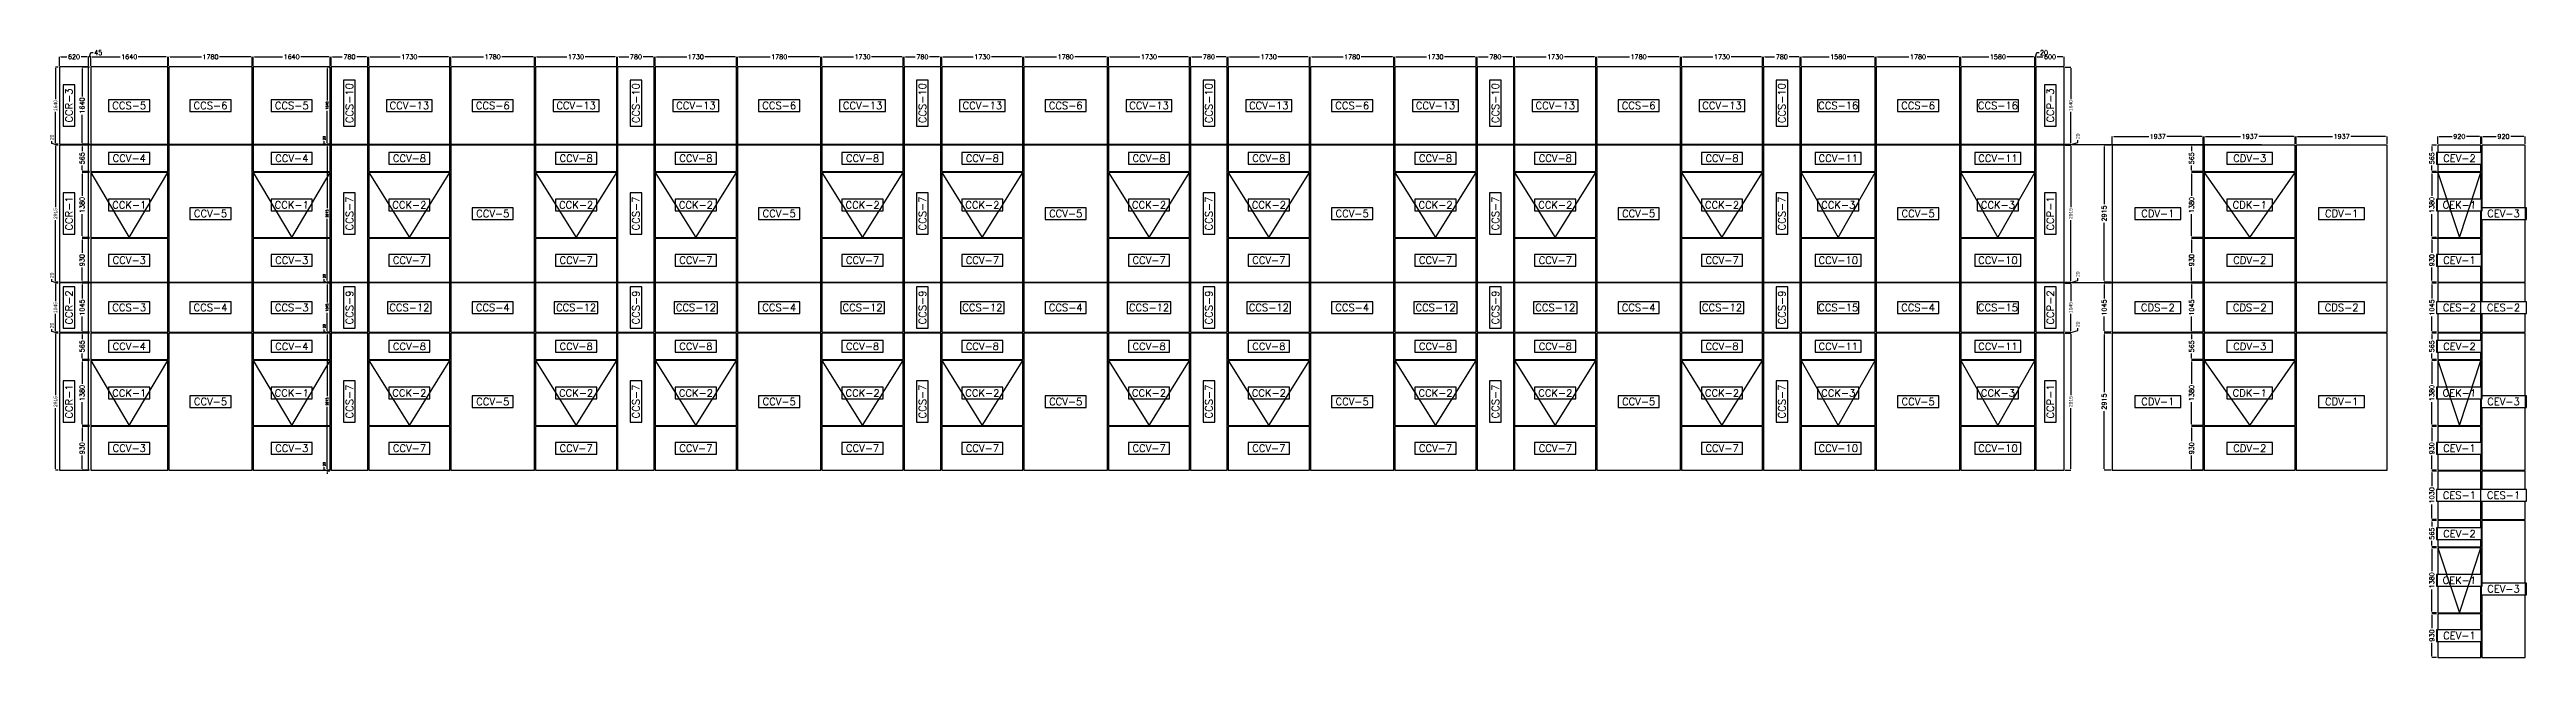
# Model space of a CAD drawing. Header units: millimetres. Extents: x -33420 to 34864, y -1491 to 37154.
# Drawn here: x -19047 to 33694, y 24224 to 37154 of the extents above; entities that cross this region are included whole.
import ezdxf

# ---------------------------------------------------------------- set-up
doc = ezdxf.new("R2010")
doc.units = ezdxf.units.MM
doc.layers.add('- ÖLÇÜ', color=7, linetype='Continuous', lineweight=9)
for name, color, linetype in [('--- CEPHE KANAT CAM', 80, 'Continuous'), ('--- CEPHE VS-CAM', 140, 'Continuous'), ('--- KODLAMA', 7, 'Continuous')]:
    doc.layers.add(name, color=color, linetype=linetype)
doc.styles.add('RomanS', font='romans.shx')
doc.styles.get("Standard").update_dxf_attribs({"font": 'arial.ttf'})
doc.styles.add('STL', font='txt.shx', dxfattribs={"oblique": 1})
doc.dimstyles.new('KOMP-ÖLÇÜ', dxfattribs={"dimtxt": 50, "dimasz": 30, "dimexe": 0.18, "dimexo": 25, "dimgap": 25, "dimtad": 0, "dimdec": 0, "dimzin": 0, "dimdsep": 46, "dimtxsty": 'RomanS', "dimcen": 0.09, "dimclrt": 256, "dimadec": 0, "dimazin": 0, "dimtfac": 1, "dimtdec": 0, "dimtofl": 0, "dimtmove": 0, "dimatfit": 3, "dimfxl": 1, "dimtolj": 1, "dimtzin": 0, "dimarcsym": 0})
doc.dimstyles.new('ÖLÇĞ', dxfattribs={"dimtxt": 75, "dimasz": 25, "dimexe": 1.25, "dimexo": 25, "dimgap": 25, "dimtad": 0, "dimdec": 0, "dimtxsty": 'Standard', "dimcen": 2.5, "dimadec": 0, "dimazin": 0, "dimtfac": 1, "dimtdec": 0, "dimtmove": 0, "dimatfit": 3, "dimfxl": 1, "dimarcsym": 0})

msp = doc.modelspace()

# ---------------------------------------------------------------- blocks, each defined once
blk = doc.blocks.new('*D337')
at = {"layer": '- ÖLÇÜ', "color": 0, "linetype": 'Continuous', "lineweight": -2, "transparency": 16777216}
for p, q in [((-18171, 36809), (-18171, 37001)), ((-18141, 37001), (-17545, 37001)), ((-16561, 37001), (-17157, 37001)), ((-16531, 36809), (-16531, 37001))]:
    blk.add_line(p, q, dxfattribs=at)
at = {"layer": '- ÖLÇÜ', "color": 0, "linetype": 'Continuous', "transparency": 16777216}
for points in [[(-18141, 37006), (-18141, 36996), (-18171, 37001)], [(-16561, 37006), (-16561, 36996), (-16531, 37001)]]:
    blk.add_solid(points, dxfattribs=at)
at = {"layer": 'Defpoints', "color": 0, "linetype": 'Continuous', "transparency": 16777216}
for p in [(-16531, 37001), (-18171, 36784), (-16531, 36784)]:
    blk.add_point(p, dxfattribs=at)
at = {"layer": '- ÖLÇÜ', "linetype": 'Continuous', "transparency": 16777216, "insert": (-17351, 37001), "char_height": 100, "attachment_point": 5, "style": 'RomanS'}
blk.add_mtext('\\A1;1640', dxfattribs=at)
blk = doc.blocks.new('*D338')
at = {"layer": '- ÖLÇÜ', "color": 0, "linetype": 'Continuous', "lineweight": -2, "transparency": 16777216}
for p, q in [((-16511, 36809), (-16511, 37001)), ((-16481, 37001), (-15815, 37001)), ((-14761, 37001), (-15427, 37001)), ((-14731, 36809), (-14731, 37001))]:
    blk.add_line(p, q, dxfattribs=at)
at = {"layer": '- ÖLÇÜ', "color": 0, "linetype": 'Continuous', "transparency": 16777216}
for points in [[(-16481, 37006), (-16481, 36996), (-16511, 37001)], [(-14761, 37006), (-14761, 36996), (-14731, 37001)]]:
    blk.add_solid(points, dxfattribs=at)
at = {"layer": 'Defpoints', "color": 0, "linetype": 'Continuous', "transparency": 16777216}
for p in [(-14731, 37001), (-16511, 36784), (-14731, 36784)]:
    blk.add_point(p, dxfattribs=at)
at = {"layer": '- ÖLÇÜ', "linetype": 'Continuous', "transparency": 16777216, "insert": (-15621, 37001), "char_height": 100, "attachment_point": 5, "style": 'RomanS'}
blk.add_mtext('\\A1;1780', dxfattribs=at)
blk = doc.blocks.new('*D339')
at = {"layer": '- ÖLÇÜ', "color": 0, "linetype": 'Continuous', "lineweight": -2, "transparency": 16777216}
for p, q in [((-14711, 36809), (-14711, 37001)), ((-14681, 37001), (-14085, 37001)), ((-13101, 37001), (-13697, 37001)), ((-13071, 36809), (-13071, 37001))]:
    blk.add_line(p, q, dxfattribs=at)
at = {"layer": '- ÖLÇÜ', "color": 0, "linetype": 'Continuous', "transparency": 16777216}
for points in [[(-14681, 37006), (-14681, 36996), (-14711, 37001)], [(-13101, 37006), (-13101, 36996), (-13071, 37001)]]:
    blk.add_solid(points, dxfattribs=at)
at = {"layer": 'Defpoints', "color": 0, "linetype": 'Continuous', "transparency": 16777216}
for p in [(-13071, 37001), (-14711, 36784), (-13071, 36784)]:
    blk.add_point(p, dxfattribs=at)
at = {"layer": '- ÖLÇÜ', "linetype": 'Continuous', "transparency": 16777216, "insert": (-13891, 37001), "char_height": 100, "attachment_point": 5, "style": 'RomanS'}
blk.add_mtext('\\A1;1640', dxfattribs=at)
blk = doc.blocks.new('*D340')
at = {"layer": '- ÖLÇÜ', "color": 0, "linetype": 'Continuous', "lineweight": -2, "transparency": 16777216}
for p, q in [((-13051, 36809), (-13051, 37001)), ((-13021, 37001), (-12814, 37001)), ((-12301, 37001), (-12507, 37001)), ((-12271, 36809), (-12271, 37001))]:
    blk.add_line(p, q, dxfattribs=at)
at = {"layer": '- ÖLÇÜ', "color": 0, "linetype": 'Continuous', "transparency": 16777216}
for points in [[(-13021, 37006), (-13021, 36996), (-13051, 37001)], [(-12301, 37006), (-12301, 36996), (-12271, 37001)]]:
    blk.add_solid(points, dxfattribs=at)
at = {"layer": 'Defpoints', "color": 0, "linetype": 'Continuous', "transparency": 16777216}
for p in [(-12271, 37001), (-13051, 36784), (-12271, 36784)]:
    blk.add_point(p, dxfattribs=at)
at = {"layer": '- ÖLÇÜ', "linetype": 'Continuous', "transparency": 16777216, "insert": (-12661, 37001), "char_height": 100, "attachment_point": 5, "style": 'RomanS'}
blk.add_mtext('\\A1;780', dxfattribs=at)
blk = doc.blocks.new('*D341')
at = {"layer": '- ÖLÇÜ', "color": 0, "linetype": 'Continuous', "lineweight": -2, "transparency": 16777216}
for p, q in [((-12251, 36809), (-12251, 37001)), ((-12221, 37001), (-11580, 37001)), ((-10551, 37001), (-11192, 37001)), ((-10521, 36809), (-10521, 37001))]:
    blk.add_line(p, q, dxfattribs=at)
at = {"layer": '- ÖLÇÜ', "color": 0, "linetype": 'Continuous', "transparency": 16777216}
for points in [[(-12221, 37006), (-12221, 36996), (-12251, 37001)], [(-10551, 37006), (-10551, 36996), (-10521, 37001)]]:
    blk.add_solid(points, dxfattribs=at)
at = {"layer": 'Defpoints', "color": 0, "linetype": 'Continuous', "transparency": 16777216}
for p in [(-10521, 37001), (-12251, 36784), (-10521, 36784)]:
    blk.add_point(p, dxfattribs=at)
at = {"layer": '- ÖLÇÜ', "linetype": 'Continuous', "transparency": 16777216, "insert": (-11386, 37001), "char_height": 100, "attachment_point": 5, "style": 'RomanS'}
blk.add_mtext('\\A1;1730', dxfattribs=at)
blk = doc.blocks.new('*D342')
at = {"layer": '- ÖLÇÜ', "color": 0, "linetype": 'Continuous', "lineweight": -2, "transparency": 16777216}
for p, q in [((-10501, 36809), (-10501, 37001)), ((-10471, 37001), (-9805, 37001)), ((-8751, 37001), (-9417, 37001)), ((-8721, 36809), (-8721, 37001))]:
    blk.add_line(p, q, dxfattribs=at)
at = {"layer": '- ÖLÇÜ', "color": 0, "linetype": 'Continuous', "transparency": 16777216}
for points in [[(-10471, 37006), (-10471, 36996), (-10501, 37001)], [(-8751, 37006), (-8751, 36996), (-8721, 37001)]]:
    blk.add_solid(points, dxfattribs=at)
at = {"layer": 'Defpoints', "color": 0, "linetype": 'Continuous', "transparency": 16777216}
for p in [(-8721, 37001), (-10501, 36784), (-8721, 36784)]:
    blk.add_point(p, dxfattribs=at)
at = {"layer": '- ÖLÇÜ', "linetype": 'Continuous', "transparency": 16777216, "insert": (-9611, 37001), "char_height": 100, "attachment_point": 5, "style": 'RomanS'}
blk.add_mtext('\\A1;1780', dxfattribs=at)
blk = doc.blocks.new('*D343')
at = {"layer": '- ÖLÇÜ', "color": 0, "linetype": 'Continuous', "lineweight": -2, "transparency": 16777216}
for p, q in [((-8701, 36809), (-8701, 37001)), ((-8671, 37001), (-8030, 37001)), ((-7001, 37001), (-7642, 37001)), ((-6971, 36809), (-6971, 37001))]:
    blk.add_line(p, q, dxfattribs=at)
at = {"layer": '- ÖLÇÜ', "color": 0, "linetype": 'Continuous', "transparency": 16777216}
for points in [[(-8671, 37006), (-8671, 36996), (-8701, 37001)], [(-7001, 37006), (-7001, 36996), (-6971, 37001)]]:
    blk.add_solid(points, dxfattribs=at)
at = {"layer": 'Defpoints', "color": 0, "linetype": 'Continuous', "transparency": 16777216}
for p in [(-6971, 37001), (-8701, 36784), (-6971, 36784)]:
    blk.add_point(p, dxfattribs=at)
at = {"layer": '- ÖLÇÜ', "linetype": 'Continuous', "transparency": 16777216, "insert": (-7836, 37001), "char_height": 100, "attachment_point": 5, "style": 'RomanS'}
blk.add_mtext('\\A1;1730', dxfattribs=at)
blk = doc.blocks.new('*D344')
at = {"layer": '- ÖLÇÜ', "color": 0, "linetype": 'Continuous', "lineweight": -2, "transparency": 16777216}
for p, q in [((-6951, 36809), (-6951, 37001)), ((-6921, 37001), (-6714, 37001)), ((-6201, 37001), (-6407, 37001)), ((-6171, 36809), (-6171, 37001))]:
    blk.add_line(p, q, dxfattribs=at)
at = {"layer": '- ÖLÇÜ', "color": 0, "linetype": 'Continuous', "transparency": 16777216}
for points in [[(-6921, 37006), (-6921, 36996), (-6951, 37001)], [(-6201, 37006), (-6201, 36996), (-6171, 37001)]]:
    blk.add_solid(points, dxfattribs=at)
at = {"layer": 'Defpoints', "color": 0, "linetype": 'Continuous', "transparency": 16777216}
for p in [(-6171, 37001), (-6951, 36784), (-6171, 36784)]:
    blk.add_point(p, dxfattribs=at)
at = {"layer": '- ÖLÇÜ', "linetype": 'Continuous', "transparency": 16777216, "insert": (-6561, 37001), "char_height": 100, "attachment_point": 5, "style": 'RomanS'}
blk.add_mtext('\\A1;780', dxfattribs=at)
blk = doc.blocks.new('*D345')
at = {"layer": '- ÖLÇÜ', "color": 0, "linetype": 'Continuous', "lineweight": -2, "transparency": 16777216}
for p, q in [((-6151, 36809), (-6151, 37001)), ((-6121, 37001), (-5480, 37001)), ((-4451, 37001), (-5092, 37001)), ((-4421, 36809), (-4421, 37001))]:
    blk.add_line(p, q, dxfattribs=at)
at = {"layer": '- ÖLÇÜ', "color": 0, "linetype": 'Continuous', "transparency": 16777216}
for points in [[(-6121, 37006), (-6121, 36996), (-6151, 37001)], [(-4451, 37006), (-4451, 36996), (-4421, 37001)]]:
    blk.add_solid(points, dxfattribs=at)
at = {"layer": 'Defpoints', "color": 0, "linetype": 'Continuous', "transparency": 16777216}
for p in [(-4421, 37001), (-6151, 36784), (-4421, 36784)]:
    blk.add_point(p, dxfattribs=at)
at = {"layer": '- ÖLÇÜ', "linetype": 'Continuous', "transparency": 16777216, "insert": (-5286, 37001), "char_height": 100, "attachment_point": 5, "style": 'RomanS'}
blk.add_mtext('\\A1;1730', dxfattribs=at)
blk = doc.blocks.new('*D346')
at = {"layer": '- ÖLÇÜ', "color": 0, "linetype": 'Continuous', "lineweight": -2, "transparency": 16777216}
for p, q in [((-4401, 36809), (-4401, 37001)), ((-4371, 37001), (-3705, 37001)), ((-2651, 37001), (-3317, 37001)), ((-2621, 36809), (-2621, 37001))]:
    blk.add_line(p, q, dxfattribs=at)
at = {"layer": '- ÖLÇÜ', "color": 0, "linetype": 'Continuous', "transparency": 16777216}
for points in [[(-4371, 37006), (-4371, 36996), (-4401, 37001)], [(-2651, 37006), (-2651, 36996), (-2621, 37001)]]:
    blk.add_solid(points, dxfattribs=at)
at = {"layer": 'Defpoints', "color": 0, "linetype": 'Continuous', "transparency": 16777216}
for p in [(-2621, 37001), (-4401, 36784), (-2621, 36784)]:
    blk.add_point(p, dxfattribs=at)
at = {"layer": '- ÖLÇÜ', "linetype": 'Continuous', "transparency": 16777216, "insert": (-3511, 37001), "char_height": 100, "attachment_point": 5, "style": 'RomanS'}
blk.add_mtext('\\A1;1780', dxfattribs=at)
blk = doc.blocks.new('*D347')
at = {"layer": '- ÖLÇÜ', "color": 0, "linetype": 'Continuous', "lineweight": -2, "transparency": 16777216}
for p, q in [((-2601, 36809), (-2601, 37001)), ((-2571, 37001), (-1930, 37001)), ((-901, 37001), (-1542, 37001)), ((-871, 36809), (-871, 37001))]:
    blk.add_line(p, q, dxfattribs=at)
at = {"layer": '- ÖLÇÜ', "color": 0, "linetype": 'Continuous', "transparency": 16777216}
for points in [[(-2571, 37006), (-2571, 36996), (-2601, 37001)], [(-901, 37006), (-901, 36996), (-871, 37001)]]:
    blk.add_solid(points, dxfattribs=at)
at = {"layer": 'Defpoints', "color": 0, "linetype": 'Continuous', "transparency": 16777216}
for p in [(-871, 37001), (-2601, 36784), (-871, 36784)]:
    blk.add_point(p, dxfattribs=at)
at = {"layer": '- ÖLÇÜ', "linetype": 'Continuous', "transparency": 16777216, "insert": (-1736, 37001), "char_height": 100, "attachment_point": 5, "style": 'RomanS'}
blk.add_mtext('\\A1;1730', dxfattribs=at)
blk = doc.blocks.new('*D348')
at = {"layer": '- ÖLÇÜ', "color": 0, "linetype": 'Continuous', "lineweight": -2, "transparency": 16777216}
for p, q in [((-851, 36809), (-851, 37001)), ((-821, 37001), (-614, 37001)), ((-101, 37001), (-307, 37001)), ((-71, 36809), (-71, 37001))]:
    blk.add_line(p, q, dxfattribs=at)
at = {"layer": '- ÖLÇÜ', "color": 0, "linetype": 'Continuous', "transparency": 16777216}
for points in [[(-821, 37006), (-821, 36996), (-851, 37001)], [(-101, 37006), (-101, 36996), (-71, 37001)]]:
    blk.add_solid(points, dxfattribs=at)
at = {"layer": 'Defpoints', "color": 0, "linetype": 'Continuous', "transparency": 16777216}
for p in [(-71, 37001), (-851, 36784), (-71, 36784)]:
    blk.add_point(p, dxfattribs=at)
at = {"layer": '- ÖLÇÜ', "linetype": 'Continuous', "transparency": 16777216, "insert": (-461, 37001), "char_height": 100, "attachment_point": 5, "style": 'RomanS'}
blk.add_mtext('\\A1;780', dxfattribs=at)
blk = doc.blocks.new('*D349')
at = {"layer": '- ÖLÇÜ', "color": 0, "linetype": 'Continuous', "lineweight": -2, "transparency": 16777216}
for p, q in [((-51, 36809), (-51, 37001)), ((-21, 37001), (620, 37001)), ((1649, 37001), (1008, 37001)), ((1679, 36809), (1679, 37001))]:
    blk.add_line(p, q, dxfattribs=at)
at = {"layer": '- ÖLÇÜ', "color": 0, "linetype": 'Continuous', "transparency": 16777216}
for points in [[(-21, 37006), (-21, 36996), (-51, 37001)], [(1649, 37006), (1649, 36996), (1679, 37001)]]:
    blk.add_solid(points, dxfattribs=at)
at = {"layer": 'Defpoints', "color": 0, "linetype": 'Continuous', "transparency": 16777216}
for p in [(1679, 37001), (-51, 36784), (1679, 36784)]:
    blk.add_point(p, dxfattribs=at)
at = {"layer": '- ÖLÇÜ', "linetype": 'Continuous', "transparency": 16777216, "insert": (814, 37001), "char_height": 100, "attachment_point": 5, "style": 'RomanS'}
blk.add_mtext('\\A1;1730', dxfattribs=at)
blk = doc.blocks.new('*D350')
at = {"layer": '- ÖLÇÜ', "color": 0, "linetype": 'Continuous', "lineweight": -2, "transparency": 16777216}
for p, q in [((1699, 36809), (1699, 37001)), ((1729, 37001), (2395, 37001)), ((3449, 37001), (2783, 37001)), ((3479, 36809), (3479, 37001))]:
    blk.add_line(p, q, dxfattribs=at)
at = {"layer": '- ÖLÇÜ', "color": 0, "linetype": 'Continuous', "transparency": 16777216}
for points in [[(1729, 37006), (1729, 36996), (1699, 37001)], [(3449, 37006), (3449, 36996), (3479, 37001)]]:
    blk.add_solid(points, dxfattribs=at)
at = {"layer": 'Defpoints', "color": 0, "linetype": 'Continuous', "transparency": 16777216}
for p in [(3479, 37001), (1699, 36784), (3479, 36784)]:
    blk.add_point(p, dxfattribs=at)
at = {"layer": '- ÖLÇÜ', "linetype": 'Continuous', "transparency": 16777216, "insert": (2589, 37001), "char_height": 100, "attachment_point": 5, "style": 'RomanS'}
blk.add_mtext('\\A1;1780', dxfattribs=at)
blk = doc.blocks.new('*D351')
at = {"layer": '- ÖLÇÜ', "color": 0, "linetype": 'Continuous', "lineweight": -2, "transparency": 16777216}
for p, q in [((3499, 36809), (3499, 37001)), ((3529, 37001), (4170, 37001)), ((5199, 37001), (4558, 37001)), ((5229, 36809), (5229, 37001))]:
    blk.add_line(p, q, dxfattribs=at)
at = {"layer": '- ÖLÇÜ', "color": 0, "linetype": 'Continuous', "transparency": 16777216}
for points in [[(3529, 37006), (3529, 36996), (3499, 37001)], [(5199, 37006), (5199, 36996), (5229, 37001)]]:
    blk.add_solid(points, dxfattribs=at)
at = {"layer": 'Defpoints', "color": 0, "linetype": 'Continuous', "transparency": 16777216}
for p in [(5229, 37001), (3499, 36784), (5229, 36784)]:
    blk.add_point(p, dxfattribs=at)
at = {"layer": '- ÖLÇÜ', "linetype": 'Continuous', "transparency": 16777216, "insert": (4364, 37001), "char_height": 100, "attachment_point": 5, "style": 'RomanS'}
blk.add_mtext('\\A1;1730', dxfattribs=at)
blk = doc.blocks.new('*D352')
at = {"layer": '- ÖLÇÜ', "color": 0, "linetype": 'Continuous', "lineweight": -2, "transparency": 16777216}
for p, q in [((5249, 36809), (5249, 37001)), ((5279, 37001), (5486, 37001)), ((5999, 37001), (5793, 37001)), ((6029, 36809), (6029, 37001))]:
    blk.add_line(p, q, dxfattribs=at)
at = {"layer": '- ÖLÇÜ', "color": 0, "linetype": 'Continuous', "transparency": 16777216}
for points in [[(5279, 37006), (5279, 36996), (5249, 37001)], [(5999, 37006), (5999, 36996), (6029, 37001)]]:
    blk.add_solid(points, dxfattribs=at)
at = {"layer": 'Defpoints', "color": 0, "linetype": 'Continuous', "transparency": 16777216}
for p in [(6029, 37001), (5249, 36784), (6029, 36784)]:
    blk.add_point(p, dxfattribs=at)
at = {"layer": '- ÖLÇÜ', "linetype": 'Continuous', "transparency": 16777216, "insert": (5639, 37001), "char_height": 100, "attachment_point": 5, "style": 'RomanS'}
blk.add_mtext('\\A1;780', dxfattribs=at)
blk = doc.blocks.new('*D353')
at = {"layer": '- ÖLÇÜ', "color": 0, "linetype": 'Continuous', "lineweight": -2, "transparency": 16777216}
for p, q in [((6049, 36809), (6049, 37001)), ((6079, 37001), (6720, 37001)), ((7749, 37001), (7108, 37001)), ((7779, 36809), (7779, 37001))]:
    blk.add_line(p, q, dxfattribs=at)
at = {"layer": '- ÖLÇÜ', "color": 0, "linetype": 'Continuous', "transparency": 16777216}
for points in [[(6079, 37006), (6079, 36996), (6049, 37001)], [(7749, 37006), (7749, 36996), (7779, 37001)]]:
    blk.add_solid(points, dxfattribs=at)
at = {"layer": 'Defpoints', "color": 0, "linetype": 'Continuous', "transparency": 16777216}
for p in [(7779, 37001), (6049, 36784), (7779, 36784)]:
    blk.add_point(p, dxfattribs=at)
at = {"layer": '- ÖLÇÜ', "linetype": 'Continuous', "transparency": 16777216, "insert": (6914, 37001), "char_height": 100, "attachment_point": 5, "style": 'RomanS'}
blk.add_mtext('\\A1;1730', dxfattribs=at)
blk = doc.blocks.new('*D354')
at = {"layer": '- ÖLÇÜ', "color": 0, "linetype": 'Continuous', "lineweight": -2, "transparency": 16777216}
for p, q in [((7799, 36809), (7799, 37001)), ((7829, 37001), (8495, 37001)), ((9549, 37001), (8883, 37001)), ((9579, 36809), (9579, 37001))]:
    blk.add_line(p, q, dxfattribs=at)
at = {"layer": '- ÖLÇÜ', "color": 0, "linetype": 'Continuous', "transparency": 16777216}
for points in [[(7829, 37006), (7829, 36996), (7799, 37001)], [(9549, 37006), (9549, 36996), (9579, 37001)]]:
    blk.add_solid(points, dxfattribs=at)
at = {"layer": 'Defpoints', "color": 0, "linetype": 'Continuous', "transparency": 16777216}
for p in [(9579, 37001), (7799, 36784), (9579, 36784)]:
    blk.add_point(p, dxfattribs=at)
at = {"layer": '- ÖLÇÜ', "linetype": 'Continuous', "transparency": 16777216, "insert": (8689, 37001), "char_height": 100, "attachment_point": 5, "style": 'RomanS'}
blk.add_mtext('\\A1;1780', dxfattribs=at)
blk = doc.blocks.new('*D355')
at = {"layer": '- ÖLÇÜ', "color": 0, "linetype": 'Continuous', "lineweight": -2, "transparency": 16777216}
for p, q in [((9599, 36809), (9599, 37001)), ((9629, 37001), (10270, 37001)), ((11299, 37001), (10658, 37001)), ((11329, 36809), (11329, 37001))]:
    blk.add_line(p, q, dxfattribs=at)
at = {"layer": '- ÖLÇÜ', "color": 0, "linetype": 'Continuous', "transparency": 16777216}
for points in [[(9629, 37006), (9629, 36996), (9599, 37001)], [(11299, 37006), (11299, 36996), (11329, 37001)]]:
    blk.add_solid(points, dxfattribs=at)
at = {"layer": 'Defpoints', "color": 0, "linetype": 'Continuous', "transparency": 16777216}
for p in [(11329, 37001), (9599, 36784), (11329, 36784)]:
    blk.add_point(p, dxfattribs=at)
at = {"layer": '- ÖLÇÜ', "linetype": 'Continuous', "transparency": 16777216, "insert": (10464, 37001), "char_height": 100, "attachment_point": 5, "style": 'RomanS'}
blk.add_mtext('\\A1;1730', dxfattribs=at)
blk = doc.blocks.new('*D356')
at = {"layer": '- ÖLÇÜ', "color": 0, "linetype": 'Continuous', "lineweight": -2, "transparency": 16777216}
for p, q in [((11349, 36809), (11349, 37001)), ((11379, 37001), (11586, 37001)), ((12099, 37001), (11893, 37001)), ((12129, 36809), (12129, 37001))]:
    blk.add_line(p, q, dxfattribs=at)
at = {"layer": '- ÖLÇÜ', "color": 0, "linetype": 'Continuous', "transparency": 16777216}
for points in [[(11379, 37006), (11379, 36996), (11349, 37001)], [(12099, 37006), (12099, 36996), (12129, 37001)]]:
    blk.add_solid(points, dxfattribs=at)
at = {"layer": 'Defpoints', "color": 0, "linetype": 'Continuous', "transparency": 16777216}
for p in [(12129, 37001), (11349, 36784), (12129, 36784)]:
    blk.add_point(p, dxfattribs=at)
at = {"layer": '- ÖLÇÜ', "linetype": 'Continuous', "transparency": 16777216, "insert": (11739, 37001), "char_height": 100, "attachment_point": 5, "style": 'RomanS'}
blk.add_mtext('\\A1;780', dxfattribs=at)
blk = doc.blocks.new('*D357')
at = {"layer": '- ÖLÇÜ', "color": 0, "linetype": 'Continuous', "lineweight": -2, "transparency": 16777216}
for p, q in [((12149, 36809), (12149, 37001)), ((12179, 37001), (12820, 37001)), ((13849, 37001), (13208, 37001)), ((13879, 36809), (13879, 37001))]:
    blk.add_line(p, q, dxfattribs=at)
at = {"layer": '- ÖLÇÜ', "color": 0, "linetype": 'Continuous', "transparency": 16777216}
for points in [[(12179, 37006), (12179, 36996), (12149, 37001)], [(13849, 37006), (13849, 36996), (13879, 37001)]]:
    blk.add_solid(points, dxfattribs=at)
at = {"layer": 'Defpoints', "color": 0, "linetype": 'Continuous', "transparency": 16777216}
for p in [(13879, 37001), (12149, 36784), (13879, 36784)]:
    blk.add_point(p, dxfattribs=at)
at = {"layer": '- ÖLÇÜ', "linetype": 'Continuous', "transparency": 16777216, "insert": (13014, 37001), "char_height": 100, "attachment_point": 5, "style": 'RomanS'}
blk.add_mtext('\\A1;1730', dxfattribs=at)
blk = doc.blocks.new('*D358')
at = {"layer": '- ÖLÇÜ', "color": 0, "linetype": 'Continuous', "lineweight": -2, "transparency": 16777216}
for p, q in [((13899, 36809), (13899, 37001)), ((13929, 37001), (14595, 37001)), ((15649, 37001), (14983, 37001)), ((15679, 36809), (15679, 37001))]:
    blk.add_line(p, q, dxfattribs=at)
at = {"layer": '- ÖLÇÜ', "color": 0, "linetype": 'Continuous', "transparency": 16777216}
for points in [[(13929, 37006), (13929, 36996), (13899, 37001)], [(15649, 37006), (15649, 36996), (15679, 37001)]]:
    blk.add_solid(points, dxfattribs=at)
at = {"layer": 'Defpoints', "color": 0, "linetype": 'Continuous', "transparency": 16777216}
for p in [(15679, 37001), (13899, 36784), (15679, 36784)]:
    blk.add_point(p, dxfattribs=at)
at = {"layer": '- ÖLÇÜ', "linetype": 'Continuous', "transparency": 16777216, "insert": (14789, 37001), "char_height": 100, "attachment_point": 5, "style": 'RomanS'}
blk.add_mtext('\\A1;1780', dxfattribs=at)
blk = doc.blocks.new('*D359')
at = {"layer": '- ÖLÇÜ', "color": 0, "linetype": 'Continuous', "lineweight": -2, "transparency": 16777216}
for p, q in [((15699, 36809), (15699, 37001)), ((15729, 37001), (16370, 37001)), ((17399, 37001), (16758, 37001)), ((17429, 36809), (17429, 37001))]:
    blk.add_line(p, q, dxfattribs=at)
at = {"layer": '- ÖLÇÜ', "color": 0, "linetype": 'Continuous', "transparency": 16777216}
for points in [[(15729, 37006), (15729, 36996), (15699, 37001)], [(17399, 37006), (17399, 36996), (17429, 37001)]]:
    blk.add_solid(points, dxfattribs=at)
at = {"layer": 'Defpoints', "color": 0, "linetype": 'Continuous', "transparency": 16777216}
for p in [(17429, 37001), (15699, 36784), (17429, 36784)]:
    blk.add_point(p, dxfattribs=at)
at = {"layer": '- ÖLÇÜ', "linetype": 'Continuous', "transparency": 16777216, "insert": (16564, 37001), "char_height": 100, "attachment_point": 5, "style": 'RomanS'}
blk.add_mtext('\\A1;1730', dxfattribs=at)
blk = doc.blocks.new('*D360')
at = {"layer": '- ÖLÇÜ', "color": 0, "linetype": 'Continuous', "lineweight": -2, "transparency": 16777216}
for p, q in [((17449, 36809), (17449, 37001)), ((17479, 37001), (17686, 37001)), ((18199, 37001), (17993, 37001)), ((18229, 36809), (18229, 37001))]:
    blk.add_line(p, q, dxfattribs=at)
at = {"layer": '- ÖLÇÜ', "color": 0, "linetype": 'Continuous', "transparency": 16777216}
for points in [[(17479, 37006), (17479, 36996), (17449, 37001)], [(18199, 37006), (18199, 36996), (18229, 37001)]]:
    blk.add_solid(points, dxfattribs=at)
at = {"layer": 'Defpoints', "color": 0, "linetype": 'Continuous', "transparency": 16777216}
for p in [(18229, 37001), (17449, 36784), (18229, 36784)]:
    blk.add_point(p, dxfattribs=at)
at = {"layer": '- ÖLÇÜ', "linetype": 'Continuous', "transparency": 16777216, "insert": (17839, 37001), "char_height": 100, "attachment_point": 5, "style": 'RomanS'}
blk.add_mtext('\\A1;780', dxfattribs=at)
blk = doc.blocks.new('*D361')
at = {"layer": '- ÖLÇÜ', "color": 0, "linetype": 'Continuous', "lineweight": -2, "transparency": 16777216}
for p, q in [((18249, 36809), (18249, 37001)), ((18279, 37001), (18845, 37001)), ((19799, 37001), (19233, 37001)), ((19829, 36809), (19829, 37001))]:
    blk.add_line(p, q, dxfattribs=at)
at = {"layer": '- ÖLÇÜ', "color": 0, "linetype": 'Continuous', "transparency": 16777216}
for points in [[(18279, 37006), (18279, 36996), (18249, 37001)], [(19799, 37006), (19799, 36996), (19829, 37001)]]:
    blk.add_solid(points, dxfattribs=at)
at = {"layer": 'Defpoints', "color": 0, "linetype": 'Continuous', "transparency": 16777216}
for p in [(19829, 37001), (18249, 36784), (19829, 36784)]:
    blk.add_point(p, dxfattribs=at)
at = {"layer": '- ÖLÇÜ', "linetype": 'Continuous', "transparency": 16777216, "insert": (19039, 37001), "char_height": 100, "attachment_point": 5, "style": 'RomanS'}
blk.add_mtext('\\A1;1580', dxfattribs=at)
blk = doc.blocks.new('*D362')
at = {"layer": '- ÖLÇÜ', "color": 0, "linetype": 'Continuous', "lineweight": -2, "transparency": 16777216}
for p, q in [((19849, 36809), (19849, 37001)), ((19879, 37001), (20545, 37001)), ((21599, 37001), (20933, 37001)), ((21629, 36809), (21629, 37001))]:
    blk.add_line(p, q, dxfattribs=at)
at = {"layer": '- ÖLÇÜ', "color": 0, "linetype": 'Continuous', "transparency": 16777216}
for points in [[(19879, 37006), (19879, 36996), (19849, 37001)], [(21599, 37006), (21599, 36996), (21629, 37001)]]:
    blk.add_solid(points, dxfattribs=at)
at = {"layer": 'Defpoints', "color": 0, "linetype": 'Continuous', "transparency": 16777216}
for p in [(21629, 37001), (19849, 36784), (21629, 36784)]:
    blk.add_point(p, dxfattribs=at)
at = {"layer": '- ÖLÇÜ', "linetype": 'Continuous', "transparency": 16777216, "insert": (20739, 37001), "char_height": 100, "attachment_point": 5, "style": 'RomanS'}
blk.add_mtext('\\A1;1780', dxfattribs=at)
blk = doc.blocks.new('*D363')
at = {"layer": '- ÖLÇÜ', "color": 0, "linetype": 'Continuous', "lineweight": -2, "transparency": 16777216}
for p, q in [((21649, 36809), (21649, 37001)), ((21679, 37001), (22245, 37001)), ((23199, 37001), (22633, 37001)), ((23229, 36809), (23229, 37001))]:
    blk.add_line(p, q, dxfattribs=at)
at = {"layer": '- ÖLÇÜ', "color": 0, "linetype": 'Continuous', "transparency": 16777216}
for points in [[(21679, 37006), (21679, 36996), (21649, 37001)], [(23199, 37006), (23199, 36996), (23229, 37001)]]:
    blk.add_solid(points, dxfattribs=at)
at = {"layer": 'Defpoints', "color": 0, "linetype": 'Continuous', "transparency": 16777216}
for p in [(23229, 37001), (21649, 36784), (23229, 36784)]:
    blk.add_point(p, dxfattribs=at)
at = {"layer": '- ÖLÇÜ', "linetype": 'Continuous', "transparency": 16777216, "insert": (22439, 37001), "char_height": 100, "attachment_point": 5, "style": 'RomanS'}
blk.add_mtext('\\A1;1580', dxfattribs=at)
blk = doc.blocks.new('*D364')
at = {"layer": '- ÖLÇÜ', "color": 0, "linetype": 'Continuous', "lineweight": -2, "transparency": 16777216}
for p, q in [((-18196, 29139), (-18355, 29139)), ((-18354, 29109), (-18354, 28828)), ((-18354, 28239), (-18354, 28521)), ((-18196, 28209), (-18355, 28209))]:
    blk.add_line(p, q, dxfattribs=at)
at = {"layer": '- ÖLÇÜ', "color": 0, "linetype": 'Continuous', "transparency": 16777216}
for points in [[(-18359, 29109), (-18349, 29109), (-18354, 29139)], [(-18359, 28239), (-18349, 28239), (-18354, 28209)]]:
    blk.add_solid(points, dxfattribs=at)
at = {"layer": 'Defpoints', "color": 0, "linetype": 'Continuous', "transparency": 16777216}
for p in [(-18354, 29139), (-18171, 29139), (-18171, 28209)]:
    blk.add_point(p, dxfattribs=at)
at = {"layer": '- ÖLÇÜ', "linetype": 'Continuous', "transparency": 16777216, "insert": (-18354, 28674), "char_height": 100, "attachment_point": 5, "rotation": 90, "style": 'RomanS'}
blk.add_mtext('\\A1;930', dxfattribs=at)
blk = doc.blocks.new('*D365')
at = {"layer": '- ÖLÇÜ', "color": 0, "linetype": 'Continuous', "lineweight": -2, "transparency": 16777216}
for p, q in [((-18196, 30539), (-18355, 30539)), ((-18354, 30509), (-18354, 30043)), ((-18354, 29189), (-18354, 29655)), ((-18196, 29159), (-18355, 29159))]:
    blk.add_line(p, q, dxfattribs=at)
at = {"layer": '- ÖLÇÜ', "color": 0, "linetype": 'Continuous', "transparency": 16777216}
for points in [[(-18359, 30509), (-18349, 30509), (-18354, 30539)], [(-18359, 29189), (-18349, 29189), (-18354, 29159)]]:
    blk.add_solid(points, dxfattribs=at)
at = {"layer": 'Defpoints', "color": 0, "linetype": 'Continuous', "transparency": 16777216}
for p in [(-18354, 30539), (-18171, 30539), (-18171, 29159)]:
    blk.add_point(p, dxfattribs=at)
at = {"layer": '- ÖLÇÜ', "linetype": 'Continuous', "transparency": 16777216, "insert": (-18354, 29849), "char_height": 100, "attachment_point": 5, "rotation": 90, "style": 'RomanS'}
blk.add_mtext('\\A1;1380', dxfattribs=at)
blk = doc.blocks.new('*D366')
at = {"layer": '- ÖLÇÜ', "color": 0, "linetype": 'Continuous', "lineweight": -2, "transparency": 16777216}
for p, q in [((-18196, 31124), (-18355, 31124)), ((-18354, 31094), (-18354, 30995)), ((-18354, 30589), (-18354, 30688)), ((-18196, 30559), (-18355, 30559))]:
    blk.add_line(p, q, dxfattribs=at)
at = {"layer": '- ÖLÇÜ', "color": 0, "linetype": 'Continuous', "transparency": 16777216}
for points in [[(-18359, 31094), (-18349, 31094), (-18354, 31124)], [(-18359, 30589), (-18349, 30589), (-18354, 30559)]]:
    blk.add_solid(points, dxfattribs=at)
at = {"layer": 'Defpoints', "color": 0, "linetype": 'Continuous', "transparency": 16777216}
for p in [(-18354, 31124), (-18171, 31124), (-18171, 30559)]:
    blk.add_point(p, dxfattribs=at)
at = {"layer": '- ÖLÇÜ', "linetype": 'Continuous', "transparency": 16777216, "insert": (-18354, 30842), "char_height": 100, "attachment_point": 5, "rotation": 90, "style": 'RomanS'}
blk.add_mtext('\\A1;565', dxfattribs=at)
blk = doc.blocks.new('*D367')
at = {"layer": '- ÖLÇÜ', "color": 0, "linetype": 'Continuous', "lineweight": -2, "transparency": 16777216}
for p, q in [((-18196, 32189), (-18355, 32189)), ((-18354, 32159), (-18354, 31861)), ((-18196, 31144), (-18355, 31144)), ((-18354, 31174), (-18354, 31473))]:
    blk.add_line(p, q, dxfattribs=at)
at = {"layer": '- ÖLÇÜ', "color": 0, "linetype": 'Continuous', "transparency": 16777216}
for points in [[(-18359, 32159), (-18349, 32159), (-18354, 32189)], [(-18359, 31174), (-18349, 31174), (-18354, 31144)]]:
    blk.add_solid(points, dxfattribs=at)
at = {"layer": 'Defpoints', "color": 0, "linetype": 'Continuous', "transparency": 16777216}
for p in [(-18354, 32189), (-18171, 32189), (-18171, 31144)]:
    blk.add_point(p, dxfattribs=at)
at = {"layer": '- ÖLÇÜ', "linetype": 'Continuous', "transparency": 16777216, "insert": (-18354, 31667), "char_height": 100, "attachment_point": 5, "rotation": 90, "style": 'RomanS'}
blk.add_mtext('\\A1;1045', dxfattribs=at)
blk = doc.blocks.new('*D368')
at = {"layer": '- ÖLÇÜ', "color": 0, "linetype": 'Continuous', "lineweight": -2, "transparency": 16777216}
for p, q in [((-18196, 33139), (-18355, 33139)), ((-18354, 33109), (-18354, 32828)), ((-18196, 32209), (-18355, 32209)), ((-18354, 32239), (-18354, 32521))]:
    blk.add_line(p, q, dxfattribs=at)
at = {"layer": '- ÖLÇÜ', "color": 0, "linetype": 'Continuous', "transparency": 16777216}
for points in [[(-18359, 33109), (-18349, 33109), (-18354, 33139)], [(-18359, 32239), (-18349, 32239), (-18354, 32209)]]:
    blk.add_solid(points, dxfattribs=at)
at = {"layer": 'Defpoints', "color": 0, "linetype": 'Continuous', "transparency": 16777216}
for p in [(-18354, 33139), (-18171, 33139), (-18171, 32209)]:
    blk.add_point(p, dxfattribs=at)
at = {"layer": '- ÖLÇÜ', "linetype": 'Continuous', "transparency": 16777216, "insert": (-18354, 32674), "char_height": 100, "attachment_point": 5, "rotation": 90, "style": 'RomanS'}
blk.add_mtext('\\A1;930', dxfattribs=at)
blk = doc.blocks.new('*D369')
at = {"layer": '- ÖLÇÜ', "color": 0, "linetype": 'Continuous', "lineweight": -2, "transparency": 16777216}
for p, q in [((-18196, 34539), (-18355, 34539)), ((-18354, 34509), (-18354, 34043)), ((-18354, 33189), (-18354, 33655)), ((-18196, 33159), (-18355, 33159))]:
    blk.add_line(p, q, dxfattribs=at)
at = {"layer": '- ÖLÇÜ', "color": 0, "linetype": 'Continuous', "transparency": 16777216}
for points in [[(-18359, 34509), (-18349, 34509), (-18354, 34539)], [(-18359, 33189), (-18349, 33189), (-18354, 33159)]]:
    blk.add_solid(points, dxfattribs=at)
at = {"layer": 'Defpoints', "color": 0, "linetype": 'Continuous', "transparency": 16777216}
for p in [(-18354, 34539), (-18171, 34539), (-18171, 33159)]:
    blk.add_point(p, dxfattribs=at)
at = {"layer": '- ÖLÇÜ', "linetype": 'Continuous', "transparency": 16777216, "insert": (-18354, 33849), "char_height": 100, "attachment_point": 5, "rotation": 90, "style": 'RomanS'}
blk.add_mtext('\\A1;1380', dxfattribs=at)
blk = doc.blocks.new('*D370')
at = {"layer": '- ÖLÇÜ', "color": 0, "linetype": 'Continuous', "lineweight": -2, "transparency": 16777216}
for p, q in [((-18196, 35124), (-18355, 35124)), ((-18354, 35094), (-18354, 34995)), ((-18196, 34559), (-18355, 34559)), ((-18354, 34589), (-18354, 34688))]:
    blk.add_line(p, q, dxfattribs=at)
at = {"layer": '- ÖLÇÜ', "color": 0, "linetype": 'Continuous', "transparency": 16777216}
for points in [[(-18359, 35094), (-18349, 35094), (-18354, 35124)], [(-18359, 34589), (-18349, 34589), (-18354, 34559)]]:
    blk.add_solid(points, dxfattribs=at)
at = {"layer": 'Defpoints', "color": 0, "linetype": 'Continuous', "transparency": 16777216}
for p in [(-18354, 35124), (-18171, 35124), (-18171, 34559)]:
    blk.add_point(p, dxfattribs=at)
at = {"layer": '- ÖLÇÜ', "linetype": 'Continuous', "transparency": 16777216, "insert": (-18354, 34842), "char_height": 100, "attachment_point": 5, "rotation": 90, "style": 'RomanS'}
blk.add_mtext('\\A1;565', dxfattribs=at)
blk = doc.blocks.new('*D371')
at = {"layer": '- ÖLÇÜ', "color": 0, "linetype": 'Continuous', "lineweight": -2, "transparency": 16777216}
for p, q in [((-18196, 36784), (-18355, 36784)), ((-18354, 36754), (-18354, 36158)), ((-18354, 35174), (-18354, 35770)), ((-18196, 35144), (-18355, 35144))]:
    blk.add_line(p, q, dxfattribs=at)
at = {"layer": '- ÖLÇÜ', "color": 0, "linetype": 'Continuous', "transparency": 16777216}
for points in [[(-18359, 36754), (-18349, 36754), (-18354, 36784)], [(-18359, 35174), (-18349, 35174), (-18354, 35144)]]:
    blk.add_solid(points, dxfattribs=at)
at = {"layer": 'Defpoints', "color": 0, "linetype": 'Continuous', "transparency": 16777216}
for p in [(-18354, 36784), (-18171, 36784), (-18171, 35144)]:
    blk.add_point(p, dxfattribs=at)
at = {"layer": '- ÖLÇÜ', "linetype": 'Continuous', "transparency": 16777216, "insert": (-18354, 35964), "char_height": 100, "attachment_point": 5, "rotation": 90, "style": 'RomanS'}
blk.add_mtext('\\A1;1640', dxfattribs=at)
blk = doc.blocks.new('*D375')
at = {"layer": '- ÖLÇÜ', "color": 0, "linetype": 'Continuous', "lineweight": -2, "transparency": 16777216}
for p, q in [((24850, 31124), (24702, 31124)), ((24702, 31094), (24702, 29868)), ((24702, 28239), (24702, 29466)), ((24850, 28209), (24702, 28209))]:
    blk.add_line(p, q, dxfattribs=at)
at = {"layer": '- ÖLÇÜ', "color": 0, "linetype": 'Continuous', "transparency": 16777216}
for points in [[(24697, 31094), (24707, 31094), (24702, 31124)], [(24697, 28239), (24707, 28239), (24702, 28209)]]:
    blk.add_solid(points, dxfattribs=at)
at = {"layer": 'Defpoints', "color": 0, "linetype": 'Continuous', "transparency": 16777216}
for p in [(24702, 31124), (24875, 31124), (24875, 28209)]:
    blk.add_point(p, dxfattribs=at)
at = {"layer": '- ÖLÇÜ', "linetype": 'Continuous', "transparency": 16777216, "insert": (24702, 29667), "char_height": 100, "attachment_point": 5, "rotation": 90, "style": 'RomanS'}
blk.add_mtext('\\A1;2915', dxfattribs=at)
blk = doc.blocks.new('*D305')
at = {"layer": '- ÖLÇÜ', "color": 0, "linetype": 'Continuous', "lineweight": -2, "transparency": 16777216}
for p, q in [((24850, 32189), (24702, 32189)), ((24702, 32159), (24702, 31861)), ((24702, 31174), (24702, 31473)), ((24850, 31144), (24702, 31144))]:
    blk.add_line(p, q, dxfattribs=at)
at = {"layer": '- ÖLÇÜ', "color": 0, "linetype": 'Continuous', "transparency": 16777216}
for points in [[(24697, 32159), (24707, 32159), (24702, 32189)], [(24697, 31174), (24707, 31174), (24702, 31144)]]:
    blk.add_solid(points, dxfattribs=at)
at = {"layer": 'Defpoints', "color": 0, "linetype": 'Continuous', "transparency": 16777216}
for p in [(24702, 32189), (24875, 32189), (24875, 31144)]:
    blk.add_point(p, dxfattribs=at)
at = {"layer": '- ÖLÇÜ', "linetype": 'Continuous', "transparency": 16777216, "insert": (24702, 31667), "char_height": 100, "attachment_point": 5, "rotation": 90, "style": 'RomanS'}
blk.add_mtext('\\A1;1045', dxfattribs=at)
blk = doc.blocks.new('*D14')
at = {"layer": '- ÖLÇÜ', "color": 0, "linetype": 'Continuous', "lineweight": -2, "transparency": 16777216}
for p, q in [((24875, 35149), (24875, 35306)), ((24905, 35306), (25650, 35306)), ((26782, 35306), (26038, 35306)), ((26812, 35149), (26812, 35306))]:
    blk.add_line(p, q, dxfattribs=at)
at = {"layer": '- ÖLÇÜ', "color": 0, "linetype": 'Continuous', "transparency": 16777216}
for points in [[(24905, 35311), (24905, 35301), (24875, 35306)], [(26782, 35311), (26782, 35301), (26812, 35306)]]:
    blk.add_solid(points, dxfattribs=at)
at = {"layer": 'Defpoints', "color": 0, "linetype": 'Continuous', "transparency": 16777216}
for p in [(24875, 35124), (26812, 35306), (26812, 35124)]:
    blk.add_point(p, dxfattribs=at)
at = {"layer": '- ÖLÇÜ', "linetype": 'Continuous', "transparency": 16777216, "insert": (25844, 35306), "char_height": 100, "attachment_point": 5, "style": 'RomanS'}
blk.add_mtext('\\A1;1937', dxfattribs=at)
blk = doc.blocks.new('*D306')
at = {"layer": '- ÖLÇÜ', "color": 0, "linetype": 'Continuous', "lineweight": -2, "transparency": 16777216}
for p, q in [((26832, 35149), (26832, 35306)), ((26862, 35306), (27607, 35306)), ((28739, 35306), (27995, 35306)), ((28769, 35149), (28769, 35306))]:
    blk.add_line(p, q, dxfattribs=at)
at = {"layer": '- ÖLÇÜ', "color": 0, "linetype": 'Continuous', "transparency": 16777216}
for points in [[(26862, 35311), (26862, 35301), (26832, 35306)], [(28739, 35311), (28739, 35301), (28769, 35306)]]:
    blk.add_solid(points, dxfattribs=at)
at = {"layer": 'Defpoints', "color": 0, "linetype": 'Continuous', "transparency": 16777216}
for p in [(26832, 35124), (28769, 35306), (28769, 35124)]:
    blk.add_point(p, dxfattribs=at)
at = {"layer": '- ÖLÇÜ', "linetype": 'Continuous', "transparency": 16777216, "insert": (27801, 35306), "char_height": 100, "attachment_point": 5, "style": 'RomanS'}
blk.add_mtext('\\A1;1937', dxfattribs=at)
blk = doc.blocks.new('*D307')
at = {"layer": '- ÖLÇÜ', "color": 0, "linetype": 'Continuous', "lineweight": -2, "transparency": 16777216}
for p, q in [((28789, 35149), (28789, 35306)), ((28819, 35306), (29564, 35306)), ((30696, 35306), (29952, 35306)), ((30726, 35149), (30726, 35306))]:
    blk.add_line(p, q, dxfattribs=at)
at = {"layer": '- ÖLÇÜ', "color": 0, "linetype": 'Continuous', "transparency": 16777216}
for points in [[(28819, 35311), (28819, 35301), (28789, 35306)], [(30696, 35311), (30696, 35301), (30726, 35306)]]:
    blk.add_solid(points, dxfattribs=at)
at = {"layer": 'Defpoints', "color": 0, "linetype": 'Continuous', "transparency": 16777216}
for p in [(28789, 35124), (30726, 35306), (30726, 35124)]:
    blk.add_point(p, dxfattribs=at)
at = {"layer": '- ÖLÇÜ', "linetype": 'Continuous', "transparency": 16777216, "insert": (29758, 35306), "char_height": 100, "attachment_point": 5, "style": 'RomanS'}
blk.add_mtext('\\A1;1937', dxfattribs=at)
blk = doc.blocks.new('*D15')
at = {"layer": '- ÖLÇÜ', "color": 0, "linetype": 'Continuous', "lineweight": -2, "transparency": 16777216}
for p, q in [((24850, 35124), (24702, 35124)), ((24702, 35094), (24702, 33868)), ((24702, 32239), (24702, 33466)), ((24850, 32209), (24702, 32209))]:
    blk.add_line(p, q, dxfattribs=at)
at = {"layer": '- ÖLÇÜ', "color": 0, "linetype": 'Continuous', "transparency": 16777216}
for points in [[(24697, 35094), (24707, 35094), (24702, 35124)], [(24697, 32239), (24707, 32239), (24702, 32209)]]:
    blk.add_solid(points, dxfattribs=at)
at = {"layer": 'Defpoints', "color": 0, "linetype": 'Continuous', "transparency": 16777216}
for p in [(24702, 35124), (24875, 35124), (24875, 32209)]:
    blk.add_point(p, dxfattribs=at)
at = {"layer": '- ÖLÇÜ', "linetype": 'Continuous', "transparency": 16777216, "insert": (24702, 33667), "char_height": 100, "attachment_point": 5, "rotation": 90, "style": 'RomanS'}
blk.add_mtext('\\A1;2915', dxfattribs=at)
blk = doc.blocks.new('*D318')
at = {"layer": '- ÖLÇÜ', "color": 0, "linetype": 'Continuous', "lineweight": -2, "transparency": 16777216}
for p, q in [((26807, 29139), (26564, 29139)), ((26564, 29109), (26564, 28828)), ((26564, 28239), (26564, 28521)), ((26807, 28209), (26564, 28209))]:
    blk.add_line(p, q, dxfattribs=at)
at = {"layer": '- ÖLÇÜ', "color": 0, "linetype": 'Continuous', "transparency": 16777216}
for points in [[(26559, 29109), (26569, 29109), (26564, 29139)], [(26559, 28239), (26569, 28239), (26564, 28209)]]:
    blk.add_solid(points, dxfattribs=at)
at = {"layer": 'Defpoints', "color": 0, "linetype": 'Continuous', "transparency": 16777216}
for p in [(26564, 29139), (26832, 29139), (26832, 28209)]:
    blk.add_point(p, dxfattribs=at)
at = {"layer": '- ÖLÇÜ', "linetype": 'Continuous', "transparency": 16777216, "insert": (26564, 28674), "char_height": 100, "attachment_point": 5, "rotation": 90, "style": 'RomanS'}
blk.add_mtext('\\A1;930', dxfattribs=at)
blk = doc.blocks.new('*D319')
at = {"layer": '- ÖLÇÜ', "color": 0, "linetype": 'Continuous', "lineweight": -2, "transparency": 16777216}
for p, q in [((26807, 30539), (26564, 30539)), ((26564, 30509), (26564, 30043)), ((26564, 29189), (26564, 29655)), ((26807, 29159), (26564, 29159))]:
    blk.add_line(p, q, dxfattribs=at)
at = {"layer": '- ÖLÇÜ', "color": 0, "linetype": 'Continuous', "transparency": 16777216}
for points in [[(26559, 30509), (26569, 30509), (26564, 30539)], [(26559, 29189), (26569, 29189), (26564, 29159)]]:
    blk.add_solid(points, dxfattribs=at)
at = {"layer": 'Defpoints', "color": 0, "linetype": 'Continuous', "transparency": 16777216}
for p in [(26564, 30539), (26832, 30539), (26832, 29159)]:
    blk.add_point(p, dxfattribs=at)
at = {"layer": '- ÖLÇÜ', "linetype": 'Continuous', "transparency": 16777216, "insert": (26564, 29849), "char_height": 100, "attachment_point": 5, "rotation": 90, "style": 'RomanS'}
blk.add_mtext('\\A1;1380', dxfattribs=at)
blk = doc.blocks.new('*D320')
at = {"layer": '- ÖLÇÜ', "color": 0, "linetype": 'Continuous', "lineweight": -2, "transparency": 16777216}
for p, q in [((26807, 31124), (26564, 31124)), ((26564, 31094), (26564, 30995)), ((26564, 30589), (26564, 30688)), ((26807, 30559), (26564, 30559))]:
    blk.add_line(p, q, dxfattribs=at)
at = {"layer": '- ÖLÇÜ', "color": 0, "linetype": 'Continuous', "transparency": 16777216}
for points in [[(26559, 31094), (26569, 31094), (26564, 31124)], [(26559, 30589), (26569, 30589), (26564, 30559)]]:
    blk.add_solid(points, dxfattribs=at)
at = {"layer": 'Defpoints', "color": 0, "linetype": 'Continuous', "transparency": 16777216}
for p in [(26564, 31124), (26832, 31124), (26832, 30559)]:
    blk.add_point(p, dxfattribs=at)
at = {"layer": '- ÖLÇÜ', "linetype": 'Continuous', "transparency": 16777216, "insert": (26564, 30842), "char_height": 100, "attachment_point": 5, "rotation": 90, "style": 'RomanS'}
blk.add_mtext('\\A1;565', dxfattribs=at)
blk = doc.blocks.new('*D321')
at = {"layer": '- ÖLÇÜ', "color": 0, "linetype": 'Continuous', "lineweight": -2, "transparency": 16777216}
for p, q in [((26807, 32189), (26564, 32189)), ((26564, 32159), (26564, 31861)), ((26564, 31174), (26564, 31473)), ((26807, 31144), (26564, 31144))]:
    blk.add_line(p, q, dxfattribs=at)
at = {"layer": '- ÖLÇÜ', "color": 0, "linetype": 'Continuous', "transparency": 16777216}
for points in [[(26559, 32159), (26569, 32159), (26564, 32189)], [(26559, 31174), (26569, 31174), (26564, 31144)]]:
    blk.add_solid(points, dxfattribs=at)
at = {"layer": 'Defpoints', "color": 0, "linetype": 'Continuous', "transparency": 16777216}
for p in [(26564, 32189), (26832, 32189), (26832, 31144)]:
    blk.add_point(p, dxfattribs=at)
at = {"layer": '- ÖLÇÜ', "linetype": 'Continuous', "transparency": 16777216, "insert": (26564, 31667), "char_height": 100, "attachment_point": 5, "rotation": 90, "style": 'RomanS'}
blk.add_mtext('\\A1;1045', dxfattribs=at)
blk = doc.blocks.new('*D322')
at = {"layer": '- ÖLÇÜ', "color": 0, "linetype": 'Continuous', "lineweight": -2, "transparency": 16777216}
for p, q in [((26807, 33139), (26564, 33139)), ((26564, 33109), (26564, 32828)), ((26564, 32239), (26564, 32521)), ((26807, 32209), (26564, 32209))]:
    blk.add_line(p, q, dxfattribs=at)
at = {"layer": '- ÖLÇÜ', "color": 0, "linetype": 'Continuous', "transparency": 16777216}
for points in [[(26559, 33109), (26569, 33109), (26564, 33139)], [(26559, 32239), (26569, 32239), (26564, 32209)]]:
    blk.add_solid(points, dxfattribs=at)
at = {"layer": 'Defpoints', "color": 0, "linetype": 'Continuous', "transparency": 16777216}
for p in [(26564, 33139), (26832, 33139), (26832, 32209)]:
    blk.add_point(p, dxfattribs=at)
at = {"layer": '- ÖLÇÜ', "linetype": 'Continuous', "transparency": 16777216, "insert": (26564, 32674), "char_height": 100, "attachment_point": 5, "rotation": 90, "style": 'RomanS'}
blk.add_mtext('\\A1;930', dxfattribs=at)
blk = doc.blocks.new('*D323')
at = {"layer": '- ÖLÇÜ', "color": 0, "linetype": 'Continuous', "lineweight": -2, "transparency": 16777216}
for p, q in [((26807, 34539), (26564, 34539)), ((26564, 34509), (26564, 34043)), ((26564, 33189), (26564, 33655)), ((26807, 33159), (26564, 33159))]:
    blk.add_line(p, q, dxfattribs=at)
at = {"layer": '- ÖLÇÜ', "color": 0, "linetype": 'Continuous', "transparency": 16777216}
for points in [[(26559, 34509), (26569, 34509), (26564, 34539)], [(26559, 33189), (26569, 33189), (26564, 33159)]]:
    blk.add_solid(points, dxfattribs=at)
at = {"layer": 'Defpoints', "color": 0, "linetype": 'Continuous', "transparency": 16777216}
for p in [(26564, 34539), (26832, 34539), (26832, 33159)]:
    blk.add_point(p, dxfattribs=at)
at = {"layer": '- ÖLÇÜ', "linetype": 'Continuous', "transparency": 16777216, "insert": (26564, 33849), "char_height": 100, "attachment_point": 5, "rotation": 90, "style": 'RomanS'}
blk.add_mtext('\\A1;1380', dxfattribs=at)
blk = doc.blocks.new('*D324')
at = {"layer": '- ÖLÇÜ', "color": 0, "linetype": 'Continuous', "lineweight": -2, "transparency": 16777216}
for p, q in [((26807, 35124), (26564, 35124)), ((26564, 35094), (26564, 34995)), ((26564, 34589), (26564, 34688)), ((26807, 34559), (26564, 34559))]:
    blk.add_line(p, q, dxfattribs=at)
at = {"layer": '- ÖLÇÜ', "color": 0, "linetype": 'Continuous', "transparency": 16777216}
for points in [[(26559, 35094), (26569, 35094), (26564, 35124)], [(26559, 34589), (26569, 34589), (26564, 34559)]]:
    blk.add_solid(points, dxfattribs=at)
at = {"layer": 'Defpoints', "color": 0, "linetype": 'Continuous', "transparency": 16777216}
for p in [(26564, 35124), (26832, 35124), (26832, 34559)]:
    blk.add_point(p, dxfattribs=at)
at = {"layer": '- ÖLÇÜ', "linetype": 'Continuous', "transparency": 16777216, "insert": (26564, 34842), "char_height": 100, "attachment_point": 5, "rotation": 90, "style": 'RomanS'}
blk.add_mtext('\\A1;565', dxfattribs=at)
blk = doc.blocks.new('*D404')
at = {"layer": '- ÖLÇÜ', "color": 0, "linetype": 'Continuous', "lineweight": -2, "transparency": 16777216}
for p, q in [((-13198, 28218), (-13198, 28268)), ((-13136, 28199), (-13198, 28218)), ((-13136, 28239), (-13136, 28269)), ((-13076, 28209), (-13136, 28209)), ((-13136, 28189), (-13136, 28209)), ((-13076, 28189), (-13136, 28189)), ((-13136, 28159), (-13136, 28129))]:
    blk.add_line(p, q, dxfattribs=at)
at = {"layer": '- ÖLÇÜ', "color": 0, "linetype": 'Continuous', "transparency": 16777216}
for points in [[(-13141, 28239), (-13131, 28239), (-13136, 28209)], [(-13141, 28159), (-13131, 28159), (-13136, 28189)]]:
    blk.add_solid(points, dxfattribs=at)
at = {"layer": 'Defpoints', "color": 0, "linetype": 'Continuous', "transparency": 16777216}
for p in [(-13136, 28209), (-13051, 28209), (-13051, 28189)]:
    blk.add_point(p, dxfattribs=at)
at = {"layer": '- ÖLÇÜ', "linetype": 'Continuous', "transparency": 16777216, "insert": (-13198, 28334), "char_height": 50, "attachment_point": 5, "rotation": 90, "style": 'RomanS'}
blk.add_mtext('\\A1;20', dxfattribs=at)
blk = doc.blocks.new('*D405')
at = {"layer": '- ÖLÇÜ', "color": 0, "linetype": 'Continuous', "lineweight": -2, "transparency": 16777216}
for p, q in [((-13076, 31124), (-13136, 31124)), ((-13136, 31094), (-13136, 29780)), ((-13136, 28239), (-13136, 29554)), ((-13076, 28209), (-13136, 28209))]:
    blk.add_line(p, q, dxfattribs=at)
at = {"layer": '- ÖLÇÜ', "color": 0, "linetype": 'Continuous', "transparency": 16777216}
for points in [[(-13141, 31094), (-13131, 31094), (-13136, 31124)], [(-13141, 28239), (-13131, 28239), (-13136, 28209)]]:
    blk.add_solid(points, dxfattribs=at)
at = {"layer": 'Defpoints', "color": 0, "linetype": 'Continuous', "transparency": 16777216}
for p in [(-13136, 31124), (-13051, 31124), (-13051, 28209)]:
    blk.add_point(p, dxfattribs=at)
at = {"layer": '- ÖLÇÜ', "linetype": 'Continuous', "transparency": 16777216, "insert": (-13136, 29667), "char_height": 50, "attachment_point": 5, "rotation": 90, "style": 'RomanS'}
blk.add_mtext('\\A1;2915', dxfattribs=at)
blk = doc.blocks.new('*D406')
at = {"layer": '- ÖLÇÜ', "color": 0, "linetype": 'Continuous', "lineweight": -2, "transparency": 16777216}
for p, q in [((-13198, 31153), (-13198, 31203)), ((-13136, 31134), (-13198, 31153)), ((-13136, 31174), (-13136, 31204)), ((-13076, 31144), (-13136, 31144)), ((-13136, 31124), (-13136, 31144)), ((-13076, 31124), (-13136, 31124)), ((-13136, 31094), (-13136, 31064))]:
    blk.add_line(p, q, dxfattribs=at)
at = {"layer": '- ÖLÇÜ', "color": 0, "linetype": 'Continuous', "transparency": 16777216}
for points in [[(-13141, 31174), (-13131, 31174), (-13136, 31144)], [(-13141, 31094), (-13131, 31094), (-13136, 31124)]]:
    blk.add_solid(points, dxfattribs=at)
at = {"layer": 'Defpoints', "color": 0, "linetype": 'Continuous', "transparency": 16777216}
for p in [(-13136, 31144), (-13051, 31144), (-13051, 31124)]:
    blk.add_point(p, dxfattribs=at)
at = {"layer": '- ÖLÇÜ', "linetype": 'Continuous', "transparency": 16777216, "insert": (-13198, 31269), "char_height": 50, "attachment_point": 5, "rotation": 90, "style": 'RomanS'}
blk.add_mtext('\\A1;20', dxfattribs=at)
blk = doc.blocks.new('*D407')
at = {"layer": '- ÖLÇÜ', "color": 0, "linetype": 'Continuous', "lineweight": -2, "transparency": 16777216}
for p, q in [((-13076, 32189), (-13136, 32189)), ((-13136, 32159), (-13136, 31776)), ((-13136, 31174), (-13136, 31557)), ((-13076, 31144), (-13136, 31144))]:
    blk.add_line(p, q, dxfattribs=at)
at = {"layer": '- ÖLÇÜ', "color": 0, "linetype": 'Continuous', "transparency": 16777216}
for points in [[(-13141, 32159), (-13131, 32159), (-13136, 32189)], [(-13141, 31174), (-13131, 31174), (-13136, 31144)]]:
    blk.add_solid(points, dxfattribs=at)
at = {"layer": 'Defpoints', "color": 0, "linetype": 'Continuous', "transparency": 16777216}
for p in [(-13136, 32189), (-13051, 32189), (-13051, 31144)]:
    blk.add_point(p, dxfattribs=at)
at = {"layer": '- ÖLÇÜ', "linetype": 'Continuous', "transparency": 16777216, "insert": (-13136, 31667), "char_height": 50, "attachment_point": 5, "rotation": 90, "style": 'RomanS'}
blk.add_mtext('\\A1;1045', dxfattribs=at)
blk = doc.blocks.new('*D408')
at = {"layer": '- ÖLÇÜ', "color": 0, "linetype": 'Continuous', "lineweight": -2, "transparency": 16777216}
for p, q in [((-13198, 32218), (-13198, 32268)), ((-13136, 32199), (-13198, 32218)), ((-13136, 32239), (-13136, 32269)), ((-13076, 32209), (-13136, 32209)), ((-13136, 32189), (-13136, 32209)), ((-13076, 32189), (-13136, 32189)), ((-13136, 32159), (-13136, 32129))]:
    blk.add_line(p, q, dxfattribs=at)
at = {"layer": '- ÖLÇÜ', "color": 0, "linetype": 'Continuous', "transparency": 16777216}
for points in [[(-13141, 32239), (-13131, 32239), (-13136, 32209)], [(-13141, 32159), (-13131, 32159), (-13136, 32189)]]:
    blk.add_solid(points, dxfattribs=at)
at = {"layer": 'Defpoints', "color": 0, "linetype": 'Continuous', "transparency": 16777216}
for p in [(-13136, 32209), (-13051, 32209), (-13051, 32189)]:
    blk.add_point(p, dxfattribs=at)
at = {"layer": '- ÖLÇÜ', "linetype": 'Continuous', "transparency": 16777216, "insert": (-13198, 32334), "char_height": 50, "attachment_point": 5, "rotation": 90, "style": 'RomanS'}
blk.add_mtext('\\A1;20', dxfattribs=at)
blk = doc.blocks.new('*D409')
at = {"layer": '- ÖLÇÜ', "color": 0, "linetype": 'Continuous', "lineweight": -2, "transparency": 16777216}
for p, q in [((-13076, 35124), (-13136, 35124)), ((-13136, 35094), (-13136, 33780)), ((-13136, 32239), (-13136, 33554)), ((-13076, 32209), (-13136, 32209))]:
    blk.add_line(p, q, dxfattribs=at)
at = {"layer": '- ÖLÇÜ', "color": 0, "linetype": 'Continuous', "transparency": 16777216}
for points in [[(-13141, 35094), (-13131, 35094), (-13136, 35124)], [(-13141, 32239), (-13131, 32239), (-13136, 32209)]]:
    blk.add_solid(points, dxfattribs=at)
at = {"layer": 'Defpoints', "color": 0, "linetype": 'Continuous', "transparency": 16777216}
for p in [(-13136, 35124), (-13051, 35124), (-13051, 32209)]:
    blk.add_point(p, dxfattribs=at)
at = {"layer": '- ÖLÇÜ', "linetype": 'Continuous', "transparency": 16777216, "insert": (-13136, 33667), "char_height": 50, "attachment_point": 5, "rotation": 90, "style": 'RomanS'}
blk.add_mtext('\\A1;2915', dxfattribs=at)
blk = doc.blocks.new('*D410')
at = {"layer": '- ÖLÇÜ', "color": 0, "linetype": 'Continuous', "lineweight": -2, "transparency": 16777216}
for p, q in [((-13198, 35153), (-13198, 35203)), ((-13136, 35134), (-13198, 35153)), ((-13136, 35174), (-13136, 35204)), ((-13076, 35144), (-13136, 35144)), ((-13136, 35124), (-13136, 35144)), ((-13076, 35124), (-13136, 35124)), ((-13136, 35094), (-13136, 35064))]:
    blk.add_line(p, q, dxfattribs=at)
at = {"layer": '- ÖLÇÜ', "color": 0, "linetype": 'Continuous', "transparency": 16777216}
for points in [[(-13141, 35174), (-13131, 35174), (-13136, 35144)], [(-13141, 35094), (-13131, 35094), (-13136, 35124)]]:
    blk.add_solid(points, dxfattribs=at)
at = {"layer": 'Defpoints', "color": 0, "linetype": 'Continuous', "transparency": 16777216}
for p in [(-13136, 35144), (-13051, 35144), (-13051, 35124)]:
    blk.add_point(p, dxfattribs=at)
at = {"layer": '- ÖLÇÜ', "linetype": 'Continuous', "transparency": 16777216, "insert": (-13198, 35269), "char_height": 50, "attachment_point": 5, "rotation": 90, "style": 'RomanS'}
blk.add_mtext('\\A1;20', dxfattribs=at)
blk = doc.blocks.new('*D411')
at = {"layer": '- ÖLÇÜ', "color": 0, "linetype": 'Continuous', "lineweight": -2, "transparency": 16777216}
for p, q in [((-13076, 36784), (-13136, 36784)), ((-13136, 36754), (-13136, 36074)), ((-13136, 35174), (-13136, 35855)), ((-13076, 35144), (-13136, 35144))]:
    blk.add_line(p, q, dxfattribs=at)
at = {"layer": '- ÖLÇÜ', "color": 0, "linetype": 'Continuous', "transparency": 16777216}
for points in [[(-13141, 36754), (-13131, 36754), (-13136, 36784)], [(-13141, 35174), (-13131, 35174), (-13136, 35144)]]:
    blk.add_solid(points, dxfattribs=at)
at = {"layer": 'Defpoints', "color": 0, "linetype": 'Continuous', "transparency": 16777216}
for p in [(-13136, 36784), (-13051, 36784), (-13051, 35144)]:
    blk.add_point(p, dxfattribs=at)
at = {"layer": '- ÖLÇÜ', "linetype": 'Continuous', "transparency": 16777216, "insert": (-13136, 35964), "char_height": 50, "attachment_point": 5, "rotation": 90, "style": 'RomanS'}
blk.add_mtext('\\A1;1640', dxfattribs=at)
blk = doc.blocks.new('*D402')
at = {"layer": '- ÖLÇÜ', "color": 0, "linetype": 'Continuous', "lineweight": -2, "transparency": 16777216}
for p, q in [((-18246, 37001), (-18276, 37001)), ((-18216, 36809), (-18216, 37001)), ((-18171, 37001), (-18216, 37001)), ((-18193, 37001), (-18167, 37089)), ((-18171, 36809), (-18171, 37001)), ((-18167, 37089), (-18117, 37089)), ((-18141, 37001), (-18111, 37001))]:
    blk.add_line(p, q, dxfattribs=at)
at = {"layer": '- ÖLÇÜ', "color": 0, "linetype": 'Continuous', "transparency": 16777216}
for points in [[(-18246, 37006), (-18246, 36996), (-18216, 37001)], [(-18141, 37006), (-18141, 36996), (-18171, 37001)]]:
    blk.add_solid(points, dxfattribs=at)
at = {"layer": 'Defpoints', "color": 0, "linetype": 'Continuous', "transparency": 16777216}
for p in [(-18216, 37001), (-18216, 36784), (-18171, 36784)]:
    blk.add_point(p, dxfattribs=at)
at = {"layer": '- ÖLÇÜ', "linetype": 'Continuous', "transparency": 16777216, "insert": (-18011, 37089), "char_height": 100, "attachment_point": 5, "style": 'RomanS'}
blk.add_mtext('\\A1;45', dxfattribs=at)
blk = doc.blocks.new('*D403')
at = {"layer": '- ÖLÇÜ', "color": 0, "linetype": 'Continuous', "lineweight": -2, "transparency": 16777216}
for p, q in [((-18836, 36809), (-18836, 37001)), ((-18806, 37001), (-18677, 37001)), ((-18246, 37001), (-18374, 37001)), ((-18216, 36809), (-18216, 37001))]:
    blk.add_line(p, q, dxfattribs=at)
at = {"layer": '- ÖLÇÜ', "color": 0, "linetype": 'Continuous', "transparency": 16777216}
for points in [[(-18806, 37006), (-18806, 36996), (-18836, 37001)], [(-18246, 37006), (-18246, 36996), (-18216, 37001)]]:
    blk.add_solid(points, dxfattribs=at)
at = {"layer": 'Defpoints', "color": 0, "linetype": 'Continuous', "transparency": 16777216}
for p in [(-18836, 37001), (-18836, 36784), (-18216, 36784)]:
    blk.add_point(p, dxfattribs=at)
at = {"layer": '- ÖLÇÜ', "linetype": 'Continuous', "transparency": 16777216, "insert": (-18526, 37001), "char_height": 100, "attachment_point": 5, "style": 'RomanS'}
blk.add_mtext('\\A1;620', dxfattribs=at)
blk = doc.blocks.new('*D440')
at = {"layer": '- ÖLÇÜ', "color": 0, "linetype": 'Continuous', "lineweight": -2, "transparency": 16777216}
for p, q in [((23199, 37001), (23169, 37001)), ((23229, 36809), (23229, 37001)), ((23229, 37001), (23249, 37001)), ((23239, 37001), (23266, 37089)), ((23249, 36809), (23249, 37001)), ((23266, 37089), (23316, 37089)), ((23279, 37001), (23309, 37001))]:
    blk.add_line(p, q, dxfattribs=at)
at = {"layer": '- ÖLÇÜ', "color": 0, "linetype": 'Continuous', "transparency": 16777216}
for points in [[(23199, 37006), (23199, 36996), (23229, 37001)], [(23279, 37006), (23279, 36996), (23249, 37001)]]:
    blk.add_solid(points, dxfattribs=at)
at = {"layer": 'Defpoints', "color": 0, "linetype": 'Continuous', "transparency": 16777216}
for p in [(23249, 37001), (23229, 36784), (23249, 36784)]:
    blk.add_point(p, dxfattribs=at)
at = {"layer": '- ÖLÇÜ', "linetype": 'Continuous', "transparency": 16777216, "insert": (23422, 37089), "char_height": 100, "attachment_point": 5, "style": 'RomanS'}
blk.add_mtext('\\A1;20', dxfattribs=at)
blk = doc.blocks.new('*D441')
at = {"layer": '- ÖLÇÜ', "color": 0, "linetype": 'Continuous', "lineweight": -2, "transparency": 16777216}
for p, q in [((23249, 36809), (23249, 37001)), ((23279, 37001), (23398, 37001)), ((23819, 37001), (23701, 37001)), ((23849, 36809), (23849, 37001))]:
    blk.add_line(p, q, dxfattribs=at)
at = {"layer": '- ÖLÇÜ', "color": 0, "linetype": 'Continuous', "transparency": 16777216}
for points in [[(23279, 37006), (23279, 36996), (23249, 37001)], [(23819, 37006), (23819, 36996), (23849, 37001)]]:
    blk.add_solid(points, dxfattribs=at)
at = {"layer": 'Defpoints', "color": 0, "linetype": 'Continuous', "transparency": 16777216}
for p in [(23849, 37001), (23249, 36784), (23849, 36784)]:
    blk.add_point(p, dxfattribs=at)
at = {"layer": '- ÖLÇÜ', "linetype": 'Continuous', "transparency": 16777216, "insert": (23549, 37001), "char_height": 100, "attachment_point": 5, "style": 'RomanS'}
blk.add_mtext('\\A1;600', dxfattribs=at)
blk = doc.blocks.new('*D442')
at = {"layer": '- ÖLÇÜ', "color": 0, "linetype": 'Continuous', "lineweight": -2, "transparency": 16777216}
for p, q in [((23874, 31124), (23992, 31124)), ((23991, 31099), (23991, 29805)), ((23991, 28234), (23991, 29529)), ((23874, 28209), (23992, 28209))]:
    blk.add_line(p, q, dxfattribs=at)
at = {"layer": '- ÖLÇÜ', "color": 0, "linetype": 'Continuous', "transparency": 16777216}
for points in [[(23987, 31099), (23995, 31099), (23991, 31124)], [(23987, 28234), (23995, 28234), (23991, 28209)]]:
    blk.add_solid(points, dxfattribs=at)
at = {"layer": 'Defpoints', "color": 0, "linetype": 'Continuous', "transparency": 16777216}
for p in [(23849, 31124), (23991, 31124), (23849, 28209)]:
    blk.add_point(p, dxfattribs=at)
at = {"layer": '- ÖLÇÜ', "color": 0, "linetype": 'Continuous', "transparency": 16777216, "insert": (23991, 29667), "char_height": 75, "attachment_point": 5, "rotation": 90}
blk.add_mtext('2915', dxfattribs=at)
blk = doc.blocks.new('*D443')
at = {"layer": '- ÖLÇÜ', "color": 0, "linetype": 'Continuous', "lineweight": -2, "transparency": 16777216}
for p, q in [((23874, 31144), (23992, 31144)), ((23874, 31124), (23992, 31124)), ((23991, 31169), (23991, 31194)), ((23991, 31134), (24144, 31180)), ((23991, 31124), (23991, 31144)), ((23991, 31124), (23991, 31144)), ((24144, 31180), (24144, 31230)), ((23991, 31099), (23991, 31074))]:
    blk.add_line(p, q, dxfattribs=at)
at = {"layer": '- ÖLÇÜ', "color": 0, "linetype": 'Continuous', "transparency": 16777216}
for points in [[(23987, 31169), (23995, 31169), (23991, 31144)], [(23987, 31099), (23995, 31099), (23991, 31124)]]:
    blk.add_solid(points, dxfattribs=at)
at = {"layer": 'Defpoints', "color": 0, "linetype": 'Continuous', "transparency": 16777216}
for p in [(23849, 31144), (23849, 31124), (23991, 31144)]:
    blk.add_point(p, dxfattribs=at)
at = {"layer": '- ÖLÇÜ', "color": 0, "linetype": 'Continuous', "transparency": 16777216, "insert": (24144, 31310), "char_height": 75, "attachment_point": 5, "rotation": 90}
blk.add_mtext('20', dxfattribs=at)
blk = doc.blocks.new('*D444')
at = {"layer": '- ÖLÇÜ', "color": 0, "linetype": 'Continuous', "lineweight": -2, "transparency": 16777216}
for p, q in [((23874, 32189), (23992, 32189)), ((23991, 32164), (23991, 31801)), ((23874, 31144), (23992, 31144)), ((23991, 31169), (23991, 31533))]:
    blk.add_line(p, q, dxfattribs=at)
at = {"layer": '- ÖLÇÜ', "color": 0, "linetype": 'Continuous', "transparency": 16777216}
for points in [[(23987, 32164), (23995, 32164), (23991, 32189)], [(23987, 31169), (23995, 31169), (23991, 31144)]]:
    blk.add_solid(points, dxfattribs=at)
at = {"layer": 'Defpoints', "color": 0, "linetype": 'Continuous', "transparency": 16777216}
for p in [(23849, 32189), (23991, 32189), (23849, 31144)]:
    blk.add_point(p, dxfattribs=at)
at = {"layer": '- ÖLÇÜ', "color": 0, "linetype": 'Continuous', "transparency": 16777216, "insert": (23991, 31667), "char_height": 75, "attachment_point": 5, "rotation": 90}
blk.add_mtext('1045', dxfattribs=at)
blk = doc.blocks.new('*D445')
at = {"layer": '- ÖLÇÜ', "color": 0, "linetype": 'Continuous', "lineweight": -2, "transparency": 16777216}
for p, q in [((23874, 32209), (23992, 32209)), ((23874, 32189), (23992, 32189)), ((23991, 32234), (23991, 32259)), ((23991, 32199), (24144, 32245)), ((23991, 32189), (23991, 32209)), ((23991, 32189), (23991, 32209)), ((24144, 32245), (24144, 32295)), ((23991, 32164), (23991, 32139))]:
    blk.add_line(p, q, dxfattribs=at)
at = {"layer": '- ÖLÇÜ', "color": 0, "linetype": 'Continuous', "transparency": 16777216}
for points in [[(23987, 32234), (23995, 32234), (23991, 32209)], [(23987, 32164), (23995, 32164), (23991, 32189)]]:
    blk.add_solid(points, dxfattribs=at)
at = {"layer": 'Defpoints', "color": 0, "linetype": 'Continuous', "transparency": 16777216}
for p in [(23849, 32209), (23849, 32189), (23991, 32209)]:
    blk.add_point(p, dxfattribs=at)
at = {"layer": '- ÖLÇÜ', "color": 0, "linetype": 'Continuous', "transparency": 16777216, "insert": (24144, 32375), "char_height": 75, "attachment_point": 5, "rotation": 90}
blk.add_mtext('20', dxfattribs=at)
blk = doc.blocks.new('*D446')
at = {"layer": '- ÖLÇÜ', "color": 0, "linetype": 'Continuous', "lineweight": -2, "transparency": 16777216}
for p, q in [((23874, 35124), (23992, 35124)), ((23991, 35099), (23991, 33805)), ((23991, 32234), (23991, 33529)), ((23874, 32209), (23992, 32209))]:
    blk.add_line(p, q, dxfattribs=at)
at = {"layer": '- ÖLÇÜ', "color": 0, "linetype": 'Continuous', "transparency": 16777216}
for points in [[(23987, 35099), (23995, 35099), (23991, 35124)], [(23987, 32234), (23995, 32234), (23991, 32209)]]:
    blk.add_solid(points, dxfattribs=at)
at = {"layer": 'Defpoints', "color": 0, "linetype": 'Continuous', "transparency": 16777216}
for p in [(23849, 35124), (23991, 35124), (23849, 32209)]:
    blk.add_point(p, dxfattribs=at)
at = {"layer": '- ÖLÇÜ', "color": 0, "linetype": 'Continuous', "transparency": 16777216, "insert": (23991, 33667), "char_height": 75, "attachment_point": 5, "rotation": 90}
blk.add_mtext('2915', dxfattribs=at)
blk = doc.blocks.new('*D447')
at = {"layer": '- ÖLÇÜ', "color": 0, "linetype": 'Continuous', "lineweight": -2, "transparency": 16777216}
for p, q in [((23874, 35144), (23992, 35144)), ((23874, 35124), (23992, 35124)), ((23991, 35169), (23991, 35194)), ((23991, 35134), (24144, 35180)), ((23991, 35124), (23991, 35144)), ((23991, 35124), (23991, 35144)), ((23991, 35099), (23991, 35074)), ((24144, 35180), (24144, 35230))]:
    blk.add_line(p, q, dxfattribs=at)
at = {"layer": '- ÖLÇÜ', "color": 0, "linetype": 'Continuous', "transparency": 16777216}
for points in [[(23987, 35169), (23995, 35169), (23991, 35144)], [(23987, 35099), (23995, 35099), (23991, 35124)]]:
    blk.add_solid(points, dxfattribs=at)
at = {"layer": 'Defpoints', "color": 0, "linetype": 'Continuous', "transparency": 16777216}
for p in [(23849, 35144), (23849, 35124), (23991, 35144)]:
    blk.add_point(p, dxfattribs=at)
at = {"layer": '- ÖLÇÜ', "color": 0, "linetype": 'Continuous', "transparency": 16777216, "insert": (24144, 35310), "char_height": 75, "attachment_point": 5, "rotation": 90}
blk.add_mtext('20', dxfattribs=at)
blk = doc.blocks.new('*D448')
at = {"layer": '- ÖLÇÜ', "color": 0, "linetype": 'Continuous', "lineweight": -2, "transparency": 16777216}
for p, q in [((23874, 36784), (23992, 36784)), ((23991, 36759), (23991, 36098)), ((23991, 35169), (23991, 35831)), ((23874, 35144), (23992, 35144))]:
    blk.add_line(p, q, dxfattribs=at)
at = {"layer": '- ÖLÇÜ', "color": 0, "linetype": 'Continuous', "transparency": 16777216}
for points in [[(23987, 36759), (23995, 36759), (23991, 36784)], [(23987, 35169), (23995, 35169), (23991, 35144)]]:
    blk.add_solid(points, dxfattribs=at)
at = {"layer": 'Defpoints', "color": 0, "linetype": 'Continuous', "transparency": 16777216}
for p in [(23849, 36784), (23991, 36784), (23849, 35144)]:
    blk.add_point(p, dxfattribs=at)
at = {"layer": '- ÖLÇÜ', "color": 0, "linetype": 'Continuous', "transparency": 16777216, "insert": (23991, 35964), "char_height": 75, "attachment_point": 5, "rotation": 90}
blk.add_mtext('1640', dxfattribs=at)
blk = doc.blocks.new('*D449')
at = {"layer": '- ÖLÇÜ', "color": 0, "linetype": 'Continuous', "lineweight": -2, "transparency": 16777216}
for p, q in [((-18861, 31124), (-18922, 31124)), ((-18921, 31099), (-18921, 29805)), ((-18921, 28234), (-18921, 29529)), ((-18861, 28209), (-18922, 28209))]:
    blk.add_line(p, q, dxfattribs=at)
at = {"layer": '- ÖLÇÜ', "color": 0, "linetype": 'Continuous', "transparency": 16777216}
for points in [[(-18925, 31099), (-18917, 31099), (-18921, 31124)], [(-18925, 28234), (-18917, 28234), (-18921, 28209)]]:
    blk.add_solid(points, dxfattribs=at)
at = {"layer": 'Defpoints', "color": 0, "linetype": 'Continuous', "transparency": 16777216}
for p in [(-18921, 31124), (-18836, 31124), (-18836, 28209)]:
    blk.add_point(p, dxfattribs=at)
at = {"layer": '- ÖLÇÜ', "color": 0, "linetype": 'Continuous', "transparency": 16777216, "insert": (-18921, 29667), "char_height": 75, "attachment_point": 5, "rotation": 90}
blk.add_mtext('2915', dxfattribs=at)
blk = doc.blocks.new('*D450')
at = {"layer": '- ÖLÇÜ', "color": 0, "linetype": 'Continuous', "lineweight": -2, "transparency": 16777216}
for p, q in [((-18998, 31157), (-18998, 31207)), ((-18921, 31134), (-18998, 31157)), ((-18861, 31144), (-18922, 31144)), ((-18861, 31124), (-18922, 31124)), ((-18921, 31169), (-18921, 31194)), ((-18921, 31124), (-18921, 31144)), ((-18921, 31124), (-18921, 31144)), ((-18921, 31099), (-18921, 31074))]:
    blk.add_line(p, q, dxfattribs=at)
at = {"layer": '- ÖLÇÜ', "color": 0, "linetype": 'Continuous', "transparency": 16777216}
for points in [[(-18925, 31169), (-18917, 31169), (-18921, 31144)], [(-18925, 31099), (-18917, 31099), (-18921, 31124)]]:
    blk.add_solid(points, dxfattribs=at)
at = {"layer": 'Defpoints', "color": 0, "linetype": 'Continuous', "transparency": 16777216}
for p in [(-18921, 31144), (-18836, 31144), (-18836, 31124)]:
    blk.add_point(p, dxfattribs=at)
at = {"layer": '- ÖLÇÜ', "color": 0, "linetype": 'Continuous', "transparency": 16777216, "insert": (-18998, 31287), "char_height": 75, "attachment_point": 5, "rotation": 90}
blk.add_mtext('20', dxfattribs=at)
blk = doc.blocks.new('*D451')
at = {"layer": '- ÖLÇÜ', "color": 0, "linetype": 'Continuous', "lineweight": -2, "transparency": 16777216}
for p, q in [((-18861, 32189), (-18922, 32189)), ((-18921, 32164), (-18921, 31801)), ((-18861, 31144), (-18922, 31144)), ((-18921, 31169), (-18921, 31533))]:
    blk.add_line(p, q, dxfattribs=at)
at = {"layer": '- ÖLÇÜ', "color": 0, "linetype": 'Continuous', "transparency": 16777216}
for points in [[(-18925, 32164), (-18917, 32164), (-18921, 32189)], [(-18925, 31169), (-18917, 31169), (-18921, 31144)]]:
    blk.add_solid(points, dxfattribs=at)
at = {"layer": 'Defpoints', "color": 0, "linetype": 'Continuous', "transparency": 16777216}
for p in [(-18921, 32189), (-18836, 32189), (-18836, 31144)]:
    blk.add_point(p, dxfattribs=at)
at = {"layer": '- ÖLÇÜ', "color": 0, "linetype": 'Continuous', "transparency": 16777216, "insert": (-18921, 31667), "char_height": 75, "attachment_point": 5, "rotation": 90}
blk.add_mtext('1045', dxfattribs=at)
blk = doc.blocks.new('*D452')
at = {"layer": '- ÖLÇÜ', "color": 0, "linetype": 'Continuous', "lineweight": -2, "transparency": 16777216}
for p, q in [((-18998, 32222), (-18998, 32272)), ((-18921, 32199), (-18998, 32222)), ((-18861, 32209), (-18922, 32209)), ((-18861, 32189), (-18922, 32189)), ((-18921, 32234), (-18921, 32259)), ((-18921, 32189), (-18921, 32209)), ((-18921, 32189), (-18921, 32209)), ((-18921, 32164), (-18921, 32139))]:
    blk.add_line(p, q, dxfattribs=at)
at = {"layer": '- ÖLÇÜ', "color": 0, "linetype": 'Continuous', "transparency": 16777216}
for points in [[(-18925, 32234), (-18917, 32234), (-18921, 32209)], [(-18925, 32164), (-18917, 32164), (-18921, 32189)]]:
    blk.add_solid(points, dxfattribs=at)
at = {"layer": 'Defpoints', "color": 0, "linetype": 'Continuous', "transparency": 16777216}
for p in [(-18921, 32209), (-18836, 32209), (-18836, 32189)]:
    blk.add_point(p, dxfattribs=at)
at = {"layer": '- ÖLÇÜ', "color": 0, "linetype": 'Continuous', "transparency": 16777216, "insert": (-18998, 32352), "char_height": 75, "attachment_point": 5, "rotation": 90}
blk.add_mtext('20', dxfattribs=at)
blk = doc.blocks.new('*D453')
at = {"layer": '- ÖLÇÜ', "color": 0, "linetype": 'Continuous', "lineweight": -2, "transparency": 16777216}
for p, q in [((-18861, 35124), (-18922, 35124)), ((-18921, 35099), (-18921, 33805)), ((-18921, 32234), (-18921, 33529)), ((-18861, 32209), (-18922, 32209))]:
    blk.add_line(p, q, dxfattribs=at)
at = {"layer": '- ÖLÇÜ', "color": 0, "linetype": 'Continuous', "transparency": 16777216}
for points in [[(-18925, 35099), (-18917, 35099), (-18921, 35124)], [(-18925, 32234), (-18917, 32234), (-18921, 32209)]]:
    blk.add_solid(points, dxfattribs=at)
at = {"layer": 'Defpoints', "color": 0, "linetype": 'Continuous', "transparency": 16777216}
for p in [(-18921, 35124), (-18836, 35124), (-18836, 32209)]:
    blk.add_point(p, dxfattribs=at)
at = {"layer": '- ÖLÇÜ', "color": 0, "linetype": 'Continuous', "transparency": 16777216, "insert": (-18921, 33667), "char_height": 75, "attachment_point": 5, "rotation": 90}
blk.add_mtext('2915', dxfattribs=at)
blk = doc.blocks.new('*D454')
at = {"layer": '- ÖLÇÜ', "color": 0, "linetype": 'Continuous', "lineweight": -2, "transparency": 16777216}
for p, q in [((-18998, 35157), (-18998, 35207)), ((-18921, 35134), (-18998, 35157)), ((-18861, 35144), (-18922, 35144)), ((-18861, 35124), (-18922, 35124)), ((-18921, 35169), (-18921, 35194)), ((-18921, 35124), (-18921, 35144)), ((-18921, 35124), (-18921, 35144)), ((-18921, 35099), (-18921, 35074))]:
    blk.add_line(p, q, dxfattribs=at)
at = {"layer": '- ÖLÇÜ', "color": 0, "linetype": 'Continuous', "transparency": 16777216}
for points in [[(-18925, 35169), (-18917, 35169), (-18921, 35144)], [(-18925, 35099), (-18917, 35099), (-18921, 35124)]]:
    blk.add_solid(points, dxfattribs=at)
at = {"layer": 'Defpoints', "color": 0, "linetype": 'Continuous', "transparency": 16777216}
for p in [(-18921, 35144), (-18836, 35144), (-18836, 35124)]:
    blk.add_point(p, dxfattribs=at)
at = {"layer": '- ÖLÇÜ', "color": 0, "linetype": 'Continuous', "transparency": 16777216, "insert": (-18998, 35287), "char_height": 75, "attachment_point": 5, "rotation": 90}
blk.add_mtext('20', dxfattribs=at)
blk = doc.blocks.new('*D455')
at = {"layer": '- ÖLÇÜ', "color": 0, "linetype": 'Continuous', "lineweight": -2, "transparency": 16777216}
for p, q in [((-18861, 36784), (-18922, 36784)), ((-18921, 36759), (-18921, 36098)), ((-18921, 35169), (-18921, 35831)), ((-18861, 35144), (-18922, 35144))]:
    blk.add_line(p, q, dxfattribs=at)
at = {"layer": '- ÖLÇÜ', "color": 0, "linetype": 'Continuous', "transparency": 16777216}
for points in [[(-18925, 36759), (-18917, 36759), (-18921, 36784)], [(-18925, 35169), (-18917, 35169), (-18921, 35144)]]:
    blk.add_solid(points, dxfattribs=at)
at = {"layer": 'Defpoints', "color": 0, "linetype": 'Continuous', "transparency": 16777216}
for p in [(-18921, 36784), (-18836, 36784), (-18836, 35144)]:
    blk.add_point(p, dxfattribs=at)
at = {"layer": '- ÖLÇÜ', "color": 0, "linetype": 'Continuous', "transparency": 16777216, "insert": (-18921, 35964), "char_height": 75, "attachment_point": 5, "rotation": 90}
blk.add_mtext('1640', dxfattribs=at)
blk = doc.blocks.new('*D308')
at = {"layer": '- ÖLÇÜ', "color": 0, "linetype": 'Continuous', "lineweight": -2, "transparency": 16777216}
for p, q in [((31805, 35149), (31805, 35306)), ((31835, 35306), (32112, 35306)), ((32695, 35306), (32419, 35306)), ((32725, 35149), (32725, 35306))]:
    blk.add_line(p, q, dxfattribs=at)
at = {"layer": '- ÖLÇÜ', "color": 0, "linetype": 'Continuous', "transparency": 16777216}
for points in [[(31835, 35311), (31835, 35301), (31805, 35306)], [(32695, 35311), (32695, 35301), (32725, 35306)]]:
    blk.add_solid(points, dxfattribs=at)
at = {"layer": 'Defpoints', "color": 0, "linetype": 'Continuous', "transparency": 16777216}
for p in [(31805, 35124), (32725, 35306), (32725, 35124)]:
    blk.add_point(p, dxfattribs=at)
at = {"layer": '- ÖLÇÜ', "linetype": 'Continuous', "transparency": 16777216, "insert": (32265, 35306), "char_height": 100, "attachment_point": 5, "style": 'RomanS'}
blk.add_mtext('\\A1;920', dxfattribs=at)
blk = doc.blocks.new('*D309')
at = {"layer": '- ÖLÇÜ', "color": 0, "linetype": 'Continuous', "lineweight": -2, "transparency": 16777216}
for p, q in [((32745, 35149), (32745, 35306)), ((32775, 35306), (33052, 35306)), ((33635, 35306), (33359, 35306)), ((33665, 35149), (33665, 35306))]:
    blk.add_line(p, q, dxfattribs=at)
at = {"layer": '- ÖLÇÜ', "color": 0, "linetype": 'Continuous', "transparency": 16777216}
for points in [[(32775, 35311), (32775, 35301), (32745, 35306)], [(33635, 35311), (33635, 35301), (33665, 35306)]]:
    blk.add_solid(points, dxfattribs=at)
at = {"layer": 'Defpoints', "color": 0, "linetype": 'Continuous', "transparency": 16777216}
for p in [(32745, 35124), (33665, 35306), (33665, 35124)]:
    blk.add_point(p, dxfattribs=at)
at = {"layer": '- ÖLÇÜ', "linetype": 'Continuous', "transparency": 16777216, "insert": (33205, 35306), "char_height": 100, "attachment_point": 5, "style": 'RomanS'}
blk.add_mtext('\\A1;920', dxfattribs=at)
blk = doc.blocks.new('*D325')
at = {"layer": '- ÖLÇÜ', "color": 0, "linetype": 'Continuous', "lineweight": -2, "transparency": 16777216}
for p, q in [((31780, 25154), (31680, 25154)), ((31680, 25124), (31680, 24843)), ((31680, 24254), (31680, 24536)), ((31780, 24224), (31680, 24224))]:
    blk.add_line(p, q, dxfattribs=at)
at = {"layer": '- ÖLÇÜ', "color": 0, "linetype": 'Continuous', "transparency": 16777216}
for points in [[(31675, 25124), (31685, 25124), (31680, 25154)], [(31675, 24254), (31685, 24254), (31680, 24224)]]:
    blk.add_solid(points, dxfattribs=at)
at = {"layer": 'Defpoints', "color": 0, "linetype": 'Continuous', "transparency": 16777216}
for p in [(31680, 25154), (31805, 25154), (31805, 24224)]:
    blk.add_point(p, dxfattribs=at)
at = {"layer": '- ÖLÇÜ', "linetype": 'Continuous', "transparency": 16777216, "insert": (31680, 24689), "char_height": 100, "attachment_point": 5, "rotation": 90, "style": 'RomanS'}
blk.add_mtext('\\A1;930', dxfattribs=at)
blk = doc.blocks.new('*D326')
at = {"layer": '- ÖLÇÜ', "color": 0, "linetype": 'Continuous', "lineweight": -2, "transparency": 16777216}
for p, q in [((31780, 26554), (31680, 26554)), ((31680, 26524), (31680, 26058)), ((31680, 25204), (31680, 25670)), ((31780, 25174), (31680, 25174))]:
    blk.add_line(p, q, dxfattribs=at)
at = {"layer": '- ÖLÇÜ', "color": 0, "linetype": 'Continuous', "transparency": 16777216}
for points in [[(31675, 26524), (31685, 26524), (31680, 26554)], [(31675, 25204), (31685, 25204), (31680, 25174)]]:
    blk.add_solid(points, dxfattribs=at)
at = {"layer": 'Defpoints', "color": 0, "linetype": 'Continuous', "transparency": 16777216}
for p in [(31680, 26554), (31805, 26554), (31805, 25174)]:
    blk.add_point(p, dxfattribs=at)
at = {"layer": '- ÖLÇÜ', "linetype": 'Continuous', "transparency": 16777216, "insert": (31680, 25864), "char_height": 100, "attachment_point": 5, "rotation": 90, "style": 'RomanS'}
blk.add_mtext('\\A1;1380', dxfattribs=at)
blk = doc.blocks.new('*D327')
at = {"layer": '- ÖLÇÜ', "color": 0, "linetype": 'Continuous', "lineweight": -2, "transparency": 16777216}
for p, q in [((31780, 27139), (31680, 27139)), ((31680, 27109), (31680, 27010)), ((31680, 26604), (31680, 26703)), ((31780, 26574), (31680, 26574))]:
    blk.add_line(p, q, dxfattribs=at)
at = {"layer": '- ÖLÇÜ', "color": 0, "linetype": 'Continuous', "transparency": 16777216}
for points in [[(31675, 27109), (31685, 27109), (31680, 27139)], [(31675, 26604), (31685, 26604), (31680, 26574)]]:
    blk.add_solid(points, dxfattribs=at)
at = {"layer": 'Defpoints', "color": 0, "linetype": 'Continuous', "transparency": 16777216}
for p in [(31680, 27139), (31805, 27139), (31805, 26574)]:
    blk.add_point(p, dxfattribs=at)
at = {"layer": '- ÖLÇÜ', "linetype": 'Continuous', "transparency": 16777216, "insert": (31680, 26857), "char_height": 100, "attachment_point": 5, "rotation": 90, "style": 'RomanS'}
blk.add_mtext('\\A1;565', dxfattribs=at)
blk = doc.blocks.new('*D328')
at = {"layer": '- ÖLÇÜ', "color": 0, "linetype": 'Continuous', "lineweight": -2, "transparency": 16777216}
for p, q in [((31780, 28189), (31680, 28189)), ((31680, 28159), (31680, 27868)), ((31680, 27189), (31680, 27480)), ((31780, 27159), (31680, 27159))]:
    blk.add_line(p, q, dxfattribs=at)
at = {"layer": '- ÖLÇÜ', "color": 0, "linetype": 'Continuous', "transparency": 16777216}
for points in [[(31675, 28159), (31685, 28159), (31680, 28189)], [(31675, 27189), (31685, 27189), (31680, 27159)]]:
    blk.add_solid(points, dxfattribs=at)
at = {"layer": 'Defpoints', "color": 0, "linetype": 'Continuous', "transparency": 16777216}
for p in [(31680, 28189), (31805, 28189), (31805, 27159)]:
    blk.add_point(p, dxfattribs=at)
at = {"layer": '- ÖLÇÜ', "linetype": 'Continuous', "transparency": 16777216, "insert": (31680, 27674), "char_height": 100, "attachment_point": 5, "rotation": 90, "style": 'RomanS'}
blk.add_mtext('\\A1;1030', dxfattribs=at)
blk = doc.blocks.new('*D329')
at = {"layer": '- ÖLÇÜ', "color": 0, "linetype": 'Continuous', "lineweight": -2, "transparency": 16777216}
for p, q in [((31780, 29139), (31680, 29139)), ((31680, 29109), (31680, 28828)), ((31680, 28239), (31680, 28521)), ((31780, 28209), (31680, 28209))]:
    blk.add_line(p, q, dxfattribs=at)
at = {"layer": '- ÖLÇÜ', "color": 0, "linetype": 'Continuous', "transparency": 16777216}
for points in [[(31675, 29109), (31685, 29109), (31680, 29139)], [(31675, 28239), (31685, 28239), (31680, 28209)]]:
    blk.add_solid(points, dxfattribs=at)
at = {"layer": 'Defpoints', "color": 0, "linetype": 'Continuous', "transparency": 16777216}
for p in [(31680, 29139), (31805, 29139), (31805, 28209)]:
    blk.add_point(p, dxfattribs=at)
at = {"layer": '- ÖLÇÜ', "linetype": 'Continuous', "transparency": 16777216, "insert": (31680, 28674), "char_height": 100, "attachment_point": 5, "rotation": 90, "style": 'RomanS'}
blk.add_mtext('\\A1;930', dxfattribs=at)
blk = doc.blocks.new('*D330')
at = {"layer": '- ÖLÇÜ', "color": 0, "linetype": 'Continuous', "lineweight": -2, "transparency": 16777216}
for p, q in [((31780, 30539), (31680, 30539)), ((31680, 30509), (31680, 30043)), ((31680, 29189), (31680, 29655)), ((31780, 29159), (31680, 29159))]:
    blk.add_line(p, q, dxfattribs=at)
at = {"layer": '- ÖLÇÜ', "color": 0, "linetype": 'Continuous', "transparency": 16777216}
for points in [[(31675, 30509), (31685, 30509), (31680, 30539)], [(31675, 29189), (31685, 29189), (31680, 29159)]]:
    blk.add_solid(points, dxfattribs=at)
at = {"layer": 'Defpoints', "color": 0, "linetype": 'Continuous', "transparency": 16777216}
for p in [(31680, 30539), (31805, 30539), (31805, 29159)]:
    blk.add_point(p, dxfattribs=at)
at = {"layer": '- ÖLÇÜ', "linetype": 'Continuous', "transparency": 16777216, "insert": (31680, 29849), "char_height": 100, "attachment_point": 5, "rotation": 90, "style": 'RomanS'}
blk.add_mtext('\\A1;1380', dxfattribs=at)
blk = doc.blocks.new('*D331')
at = {"layer": '- ÖLÇÜ', "color": 0, "linetype": 'Continuous', "lineweight": -2, "transparency": 16777216}
for p, q in [((31780, 31124), (31680, 31124)), ((31680, 31094), (31680, 30995)), ((31680, 30589), (31680, 30688)), ((31780, 30559), (31680, 30559))]:
    blk.add_line(p, q, dxfattribs=at)
at = {"layer": '- ÖLÇÜ', "color": 0, "linetype": 'Continuous', "transparency": 16777216}
for points in [[(31675, 31094), (31685, 31094), (31680, 31124)], [(31675, 30589), (31685, 30589), (31680, 30559)]]:
    blk.add_solid(points, dxfattribs=at)
at = {"layer": 'Defpoints', "color": 0, "linetype": 'Continuous', "transparency": 16777216}
for p in [(31680, 31124), (31805, 31124), (31805, 30559)]:
    blk.add_point(p, dxfattribs=at)
at = {"layer": '- ÖLÇÜ', "linetype": 'Continuous', "transparency": 16777216, "insert": (31680, 30842), "char_height": 100, "attachment_point": 5, "rotation": 90, "style": 'RomanS'}
blk.add_mtext('\\A1;565', dxfattribs=at)
blk = doc.blocks.new('*D332')
at = {"layer": '- ÖLÇÜ', "color": 0, "linetype": 'Continuous', "lineweight": -2, "transparency": 16777216}
for p, q in [((31780, 32189), (31680, 32189)), ((31680, 32159), (31680, 31861)), ((31680, 31174), (31680, 31473)), ((31780, 31144), (31680, 31144))]:
    blk.add_line(p, q, dxfattribs=at)
at = {"layer": '- ÖLÇÜ', "color": 0, "linetype": 'Continuous', "transparency": 16777216}
for points in [[(31675, 32159), (31685, 32159), (31680, 32189)], [(31675, 31174), (31685, 31174), (31680, 31144)]]:
    blk.add_solid(points, dxfattribs=at)
at = {"layer": 'Defpoints', "color": 0, "linetype": 'Continuous', "transparency": 16777216}
for p in [(31680, 32189), (31805, 32189), (31805, 31144)]:
    blk.add_point(p, dxfattribs=at)
at = {"layer": '- ÖLÇÜ', "linetype": 'Continuous', "transparency": 16777216, "insert": (31680, 31667), "char_height": 100, "attachment_point": 5, "rotation": 90, "style": 'RomanS'}
blk.add_mtext('\\A1;1045', dxfattribs=at)
blk = doc.blocks.new('*D333')
at = {"layer": '- ÖLÇÜ', "color": 0, "linetype": 'Continuous', "lineweight": -2, "transparency": 16777216}
for p, q in [((32700, 33139), (31680, 33139)), ((31680, 33109), (31680, 32828)), ((31680, 32239), (31680, 32521)), ((31780, 32209), (31680, 32209))]:
    blk.add_line(p, q, dxfattribs=at)
at = {"layer": '- ÖLÇÜ', "color": 0, "linetype": 'Continuous', "transparency": 16777216}
for points in [[(31675, 33109), (31685, 33109), (31680, 33139)], [(31675, 32239), (31685, 32239), (31680, 32209)]]:
    blk.add_solid(points, dxfattribs=at)
at = {"layer": 'Defpoints', "color": 0, "linetype": 'Continuous', "transparency": 16777216}
for p in [(31680, 33139), (32725, 33139), (31805, 32209)]:
    blk.add_point(p, dxfattribs=at)
at = {"layer": '- ÖLÇÜ', "linetype": 'Continuous', "transparency": 16777216, "insert": (31680, 32674), "char_height": 100, "attachment_point": 5, "rotation": 90, "style": 'RomanS'}
blk.add_mtext('\\A1;930', dxfattribs=at)
blk = doc.blocks.new('*D334')
at = {"layer": '- ÖLÇÜ', "color": 0, "linetype": 'Continuous', "lineweight": -2, "transparency": 16777216}
for p, q in [((32700, 34539), (31680, 34539)), ((31680, 34509), (31680, 34043)), ((31680, 33189), (31680, 33655)), ((31780, 33159), (31680, 33159))]:
    blk.add_line(p, q, dxfattribs=at)
at = {"layer": '- ÖLÇÜ', "color": 0, "linetype": 'Continuous', "transparency": 16777216}
for points in [[(31675, 34509), (31685, 34509), (31680, 34539)], [(31675, 33189), (31685, 33189), (31680, 33159)]]:
    blk.add_solid(points, dxfattribs=at)
at = {"layer": 'Defpoints', "color": 0, "linetype": 'Continuous', "transparency": 16777216}
for p in [(31680, 34539), (32725, 34539), (31805, 33159)]:
    blk.add_point(p, dxfattribs=at)
at = {"layer": '- ÖLÇÜ', "linetype": 'Continuous', "transparency": 16777216, "insert": (31680, 33849), "char_height": 100, "attachment_point": 5, "rotation": 90, "style": 'RomanS'}
blk.add_mtext('\\A1;1380', dxfattribs=at)
blk = doc.blocks.new('*D335')
at = {"layer": '- ÖLÇÜ', "color": 0, "linetype": 'Continuous', "lineweight": -2, "transparency": 16777216}
for p, q in [((31780, 35124), (31680, 35124)), ((31680, 35094), (31680, 34995)), ((31680, 34589), (31680, 34688)), ((31780, 34559), (31680, 34559))]:
    blk.add_line(p, q, dxfattribs=at)
at = {"layer": '- ÖLÇÜ', "color": 0, "linetype": 'Continuous', "transparency": 16777216}
for points in [[(31675, 35094), (31685, 35094), (31680, 35124)], [(31675, 34589), (31685, 34589), (31680, 34559)]]:
    blk.add_solid(points, dxfattribs=at)
at = {"layer": 'Defpoints', "color": 0, "linetype": 'Continuous', "transparency": 16777216}
for p in [(31680, 35124), (31805, 35124), (31805, 34559)]:
    blk.add_point(p, dxfattribs=at)
at = {"layer": '- ÖLÇÜ', "linetype": 'Continuous', "transparency": 16777216, "insert": (31680, 34842), "char_height": 100, "attachment_point": 5, "rotation": 90, "style": 'RomanS'}
blk.add_mtext('\\A1;565', dxfattribs=at)

# ---------------------------------------------------------------- dimensions: what is measured, and where the dimension line sits
at = {"layer": '- ÖLÇÜ', "linetype": 'Continuous'}
for base, p1, p2, override, picture, middle in [((-18835.62, 37001.18), (-18215.62, 36784.27), (-18835.62, 36784.27), {"dimtxt": 100, "dimtmove": 1}, '*D403', (-18525.62, 37001.18)), ((-18215.62, 37001.18), (-18170.62, 36784.27), (-18215.62, 36784.27), {"dimtxt": 100, "dimtmove": 1}, '*D402', (-18091.82, 37088.86)), ((-16530.62, 37001.18), (-18170.62, 36784.27), (-16530.62, 36784.27), {"dimtxt": 100}, '*D337', (-17350.62, 37001.18)), ((-14730.62, 37001.18), (-16510.62, 36784.27), (-14730.62, 36784.27), {"dimtxt": 100}, '*D338', (-15620.62, 37001.18)), ((-13070.62, 37001.18), (-14710.62, 36784.27), (-13070.62, 36784.27), {"dimtxt": 100}, '*D339', (-13890.62, 37001.18)), ((-12270.62, 37001.18), (-13050.62, 36784.27), (-12270.62, 36784.27), {"dimtxt": 100}, '*D340', (-12660.62, 37001.18)), ((-10520.62, 37001.18), (-12250.62, 36784.27), (-10520.62, 36784.27), {"dimtxt": 100}, '*D341', (-11385.62, 37001.18)), ((-8720.62, 37001.18), (-10500.62, 36784.27), (-8720.62, 36784.27), {"dimtxt": 100}, '*D342', (-9610.62, 37001.18)), ((-6970.62, 37001.18), (-8700.62, 36784.27), (-6970.62, 36784.27), {"dimtxt": 100}, '*D343', (-7835.62, 37001.18)), ((-6170.62, 37001.18), (-6950.62, 36784.27), (-6170.62, 36784.27), {"dimtxt": 100}, '*D344', (-6560.62, 37001.18)), ((-4420.62, 37001.18), (-6150.62, 36784.27), (-4420.62, 36784.27), {"dimtxt": 100}, '*D345', (-5285.62, 37001.18)), ((-2620.62, 37001.18), (-4400.62, 36784.27), (-2620.62, 36784.27), {"dimtxt": 100}, '*D346', (-3510.62, 37001.18)), ((-870.62, 37001.18), (-2600.62, 36784.27), (-870.62, 36784.27), {"dimtxt": 100}, '*D347', (-1735.62, 37001.18)), ((-70.62, 37001.18), (-850.62, 36784.27), (-70.62, 36784.27), {"dimtxt": 100}, '*D348', (-460.62, 37001.18)), ((1679.38, 37001.18), (-50.62, 36784.27), (1679.38, 36784.27), {"dimtxt": 100}, '*D349', (814.38, 37001.18)), ((3479.38, 37001.18), (1699.38, 36784.27), (3479.38, 36784.27), {"dimtxt": 100}, '*D350', (2589.38, 37001.18)), ((5229.38, 37001.18), (3499.38, 36784.27), (5229.38, 36784.27), {"dimtxt": 100}, '*D351', (4364.38, 37001.18)), ((6029.38, 37001.18), (5249.38, 36784.27), (6029.38, 36784.27), {"dimtxt": 100}, '*D352', (5639.38, 37001.18)), ((7779.38, 37001.18), (6049.38, 36784.27), (7779.38, 36784.27), {"dimtxt": 100}, '*D353', (6914.38, 37001.18)), ((9579.38, 37001.18), (7799.38, 36784.27), (9579.38, 36784.27), {"dimtxt": 100}, '*D354', (8689.38, 37001.18)), ((11329.38, 37001.18), (9599.38, 36784.27), (11329.38, 36784.27), {"dimtxt": 100}, '*D355', (10464.38, 37001.18)), ((12129.38, 37001.18), (11349.38, 36784.27), (12129.38, 36784.27), {"dimtxt": 100}, '*D356', (11739.38, 37001.18)), ((13879.38, 37001.18), (12149.38, 36784.27), (13879.38, 36784.27), {"dimtxt": 100}, '*D357', (13014.38, 37001.18)), ((15679.38, 37001.18), (13899.38, 36784.27), (15679.38, 36784.27), {"dimtxt": 100}, '*D358', (14789.38, 37001.18)), ((17429.38, 37001.18), (15699.38, 36784.27), (17429.38, 36784.27), {"dimtxt": 100}, '*D359', (16564.38, 37001.18)), ((18229.38, 37001.18), (17449.38, 36784.27), (18229.38, 36784.27), {"dimtxt": 100}, '*D360', (17839.38, 37001.18)), ((19829.38, 37001.18), (18249.38, 36784.27), (19829.38, 36784.27), {"dimtxt": 100}, '*D361', (19039.38, 37001.18)), ((21629.38, 37001.18), (19849.38, 36784.27), (21629.38, 36784.27), {"dimtxt": 100}, '*D362', (20739.38, 37001.18)), ((23229.38, 37001.18), (21649.38, 36784.27), (23229.38, 36784.27), {"dimtxt": 100}, '*D363', (22439.38, 37001.18)), ((23249.38, 37001.18), (23229.38, 36784.27), (23249.38, 36784.27), {"dimtxt": 100, "dimtmove": 1}, '*D440', (23340.68, 37088.86)), ((23849.38, 37001.18), (23249.38, 36784.27), (23849.38, 36784.27), {"dimtxt": 100, "dimtmove": 1}, '*D441', (23549.38, 37001.18)), ((26812.25, 35305.62), (24875.25, 35124.27), (26812.25, 35124.27), {"dimtxt": 100, "dimtmove": 1}, '*D14', (25843.75, 35305.62)), ((28769.25, 35305.62), (26832.25, 35124.27), (28769.25, 35124.27), {"dimtxt": 100, "dimtmove": 1}, '*D306', (27800.75, 35305.62)), ((30726.25, 35305.62), (28789.25, 35124.27), (30726.25, 35124.27), {"dimtxt": 100, "dimtmove": 1}, '*D307', (29757.75, 35305.62)), ((32725.18, 35305.62), (31805.18, 35124.27), (32725.18, 35124.27), {"dimtxt": 100, "dimtmove": 1}, '*D308', (32265.18, 35305.62)), ((33665.18, 35305.62), (32745.18, 35124.27), (33665.18, 35124.27), {"dimtxt": 100, "dimtmove": 1}, '*D309', (33205.18, 35305.62))]:
    dim = msp.add_linear_dim(base=base, p1=p1, p2=p2, dimstyle='KOMP-ÖLÇÜ', override=override, dxfattribs=at)
    dim.commit()
    dim.dimension.update_dxf_attribs({"geometry": picture, "text_midpoint": middle})
for base, p1, p2, override, picture, middle in [((-18354.42, 36784.27), (-18170.62, 35144.27), (-18170.62, 36784.27), {"dimtxt": 100}, '*D371', (-18354.42, 35964.27)), ((-13135.55, 36784.27), (-13050.62, 35144.27), (-13050.62, 36784.27), {"dimtmove": 1}, '*D411', (-13135.55, 35964.27)), ((-18354.42, 35124.27), (-18170.62, 34559.27), (-18170.62, 35124.27), {"dimtxt": 100}, '*D370', (-18354.42, 34841.77)), ((-13135.55, 35124.27), (-13050.62, 32209.33), (-13050.62, 35124.27), {"dimtmove": 1}, '*D409', (-13135.55, 33666.8)), ((24702.42, 35124.27), (24875.25, 32209.33), (24875.25, 35124.27), {"dimtxt": 100, "dimtmove": 1}, '*D15', (24702.42, 33666.8)), ((26564.46, 35124.27), (26832.25, 34559.27), (26832.25, 35124.27), {"dimtxt": 100, "dimtmove": 1}, '*D324', (26564.46, 34841.77)), ((31680.41, 35124.27), (31805.18, 34559.27), (31805.18, 35124.27), {"dimtxt": 100, "dimtmove": 1}, '*D335', (31680.41, 34841.77)), ((-18354.42, 34539.27), (-18170.62, 33159.27), (-18170.62, 34539.27), {"dimtxt": 100}, '*D369', (-18354.42, 33849.27)), ((26564.46, 34539.27), (26832.25, 33159.27), (26832.25, 34539.27), {"dimtxt": 100, "dimtmove": 1}, '*D323', (26564.46, 33849.27)), ((31680.41, 34539.27), (31805.18, 33159.27), (32725.18, 34539.27), {"dimtxt": 100, "dimtmove": 1}, '*D334', (31680.41, 33849.27)), ((-18354.42, 33139.27), (-18170.62, 32209.33), (-18170.62, 33139.27), {"dimtxt": 100}, '*D368', (-18354.42, 32674.3)), ((26564.46, 33139.27), (26832.25, 32209.33), (26832.25, 33139.27), {"dimtxt": 100, "dimtmove": 1}, '*D322', (26564.46, 32674.3)), ((31680.41, 33139.27), (31805.18, 32209.33), (32725.18, 33139.27), {"dimtxt": 100, "dimtmove": 1}, '*D333', (31680.41, 32674.3)), ((-18354.42, 32189.33), (-18170.62, 31144.27), (-18170.62, 32189.33), {"dimtxt": 100}, '*D367', (-18354.42, 31666.8)), ((-13135.55, 32189.33), (-13050.62, 31144.27), (-13050.62, 32189.33), {"dimtmove": 1}, '*D407', (-13135.55, 31666.8)), ((24702.42, 32189.33), (24875.25, 31144.27), (24875.25, 32189.33), {"dimtxt": 100}, '*D305', (24702.42, 31666.8)), ((26564.46, 32189.33), (26832.25, 31144.27), (26832.25, 32189.33), {"dimtxt": 100, "dimtmove": 1}, '*D321', (26564.46, 31666.8)), ((31680.41, 32189.33), (31805.18, 31144.27), (31805.18, 32189.33), {"dimtxt": 100, "dimtmove": 1}, '*D332', (31680.41, 31666.8)), ((-18354.42, 31124.27), (-18170.62, 30559.27), (-18170.62, 31124.27), {"dimtxt": 100}, '*D366', (-18354.42, 30841.77)), ((-13135.55, 31124.27), (-13050.62, 28209.33), (-13050.62, 31124.27), {"dimtmove": 1}, '*D405', (-13135.55, 29666.8)), ((24702.42, 31124.27), (24875.25, 28209.33), (24875.25, 31124.27), {"dimtxt": 100}, '*D375', (24702.42, 29666.8)), ((26564.46, 31124.27), (26832.25, 30559.27), (26832.25, 31124.27), {"dimtxt": 100, "dimtmove": 1}, '*D320', (26564.46, 30841.77)), ((31680.41, 31124.27), (31805.18, 30559.27), (31805.18, 31124.27), {"dimtxt": 100, "dimtmove": 1}, '*D331', (31680.41, 30841.77)), ((-18354.42, 30539.27), (-18170.62, 29159.27), (-18170.62, 30539.27), {"dimtxt": 100}, '*D365', (-18354.42, 29849.27)), ((26564.46, 30539.27), (26832.25, 29159.27), (26832.25, 30539.27), {"dimtxt": 100, "dimtmove": 1}, '*D319', (26564.46, 29849.27)), ((31680.41, 30539.27), (31805.18, 29159.27), (31805.18, 30539.27), {"dimtxt": 100, "dimtmove": 1}, '*D330', (31680.41, 29849.27)), ((-18354.42, 29139.27), (-18170.62, 28209.33), (-18170.62, 29139.27), {"dimtxt": 100}, '*D364', (-18354.42, 28674.3)), ((26564.46, 29139.27), (26832.25, 28209.33), (26832.25, 29139.27), {"dimtxt": 100, "dimtmove": 1}, '*D318', (26564.46, 28674.3)), ((31680.41, 29139.27), (31805.18, 28209.33), (31805.18, 29139.27), {"dimtxt": 100, "dimtmove": 1}, '*D329', (31680.41, 28674.3)), ((31680.41, 28189.33), (31805.18, 27159.27), (31805.18, 28189.33), {"dimtxt": 100, "dimtmove": 1}, '*D328', (31680.41, 27674.3)), ((31680.41, 27139.27), (31805.18, 26574.22), (31805.18, 27139.27), {"dimtxt": 100, "dimtmove": 1}, '*D327', (31680.41, 26856.75)), ((31680.41, 26554.22), (31805.18, 25174.22), (31805.18, 26554.22), {"dimtxt": 100, "dimtmove": 1}, '*D326', (31680.41, 25864.22)), ((31680.41, 25154.22), (31805.18, 24224.28), (31805.18, 25154.22), {"dimtxt": 100, "dimtmove": 1}, '*D325', (31680.41, 24689.25))]:
    dim = msp.add_linear_dim(base=base, p1=p1, p2=p2, angle=270, dimstyle='KOMP-ÖLÇÜ', override=override, dxfattribs=at)
    dim.commit()
    dim.dimension.update_dxf_attribs({"geometry": picture, "text_midpoint": middle})

# ---------------------------------------------------------------- linework, layer by layer
at = {"layer": '--- CEPHE VS-CAM', "linetype": 'Continuous'}
for points in [[(-18215.62, 36784.27), (-18835.62, 36784.27), (-18835.62, 35144.27), (-18215.62, 35144.27)], [(-16530.62, 36784.27), (-18170.62, 36784.27), (-18170.62, 35144.27), (-16530.62, 35144.27)], [(-14730.62, 36784.27), (-16510.62, 36784.27), (-16510.62, 35144.27), (-14730.62, 35144.27)], [(-13070.62, 36784.27), (-14710.62, 36784.27), (-14710.62, 35144.27), (-13070.62, 35144.27)], [(-12270.62, 36784.27), (-13050.62, 36784.27), (-13050.62, 35144.27), (-12270.62, 35144.27)], [(-10520.62, 36784.27), (-12250.62, 36784.27), (-12250.62, 35144.27), (-10520.62, 35144.27)], [(-8720.62, 36784.27), (-10500.62, 36784.27), (-10500.62, 35144.27), (-8720.62, 35144.27)], [(-6970.62, 36784.27), (-8700.62, 36784.27), (-8700.62, 35144.27), (-6970.62, 35144.27)], [(-6170.62, 36784.27), (-6950.62, 36784.27), (-6950.62, 35144.27), (-6170.62, 35144.27)], [(-4420.62, 36784.27), (-6150.62, 36784.27), (-6150.62, 35144.27), (-4420.62, 35144.27)], [(-2620.62, 36784.27), (-4400.62, 36784.27), (-4400.62, 35144.27), (-2620.62, 35144.27)], [(-870.62, 36784.27), (-2600.62, 36784.27), (-2600.62, 35144.27), (-870.62, 35144.27)], [(-70.62, 36784.27), (-850.62, 36784.27), (-850.62, 35144.27), (-70.62, 35144.27)], [(1679.38, 36784.27), (-50.62, 36784.27), (-50.62, 35144.27), (1679.38, 35144.27)], [(3479.38, 36784.27), (1699.38, 36784.27), (1699.38, 35144.27), (3479.38, 35144.27)], [(5229.38, 36784.27), (3499.38, 36784.27), (3499.38, 35144.27), (5229.38, 35144.27)], [(6029.38, 36784.27), (5249.38, 36784.27), (5249.38, 35144.27), (6029.38, 35144.27)], [(7779.38, 36784.27), (6049.38, 36784.27), (6049.38, 35144.27), (7779.38, 35144.27)], [(9579.38, 36784.27), (7799.38, 36784.27), (7799.38, 35144.27), (9579.38, 35144.27)], [(11329.38, 36784.27), (9599.38, 36784.27), (9599.38, 35144.27), (11329.38, 35144.27)], [(12129.38, 36784.27), (11349.38, 36784.27), (11349.38, 35144.27), (12129.38, 35144.27)], [(13879.38, 36784.27), (12149.38, 36784.27), (12149.38, 35144.27), (13879.38, 35144.27)], [(15679.38, 36784.27), (13899.38, 36784.27), (13899.38, 35144.27), (15679.38, 35144.27)], [(17429.38, 36784.27), (15699.38, 36784.27), (15699.38, 35144.27), (17429.38, 35144.27)], [(18229.38, 36784.27), (17449.38, 36784.27), (17449.38, 35144.27), (18229.38, 35144.27)], [(19829.38, 36784.27), (18249.38, 36784.27), (18249.38, 35144.27), (19829.38, 35144.27)], [(21629.38, 36784.27), (19849.38, 36784.27), (19849.38, 35144.27), (21629.38, 35144.27)], [(23229.38, 36784.27), (21649.38, 36784.27), (21649.38, 35144.27), (23229.38, 35144.27)], [(23849.38, 36784.27), (23249.38, 36784.27), (23249.38, 35144.27), (23849.38, 35144.27)], [(-18215.62, 35124.27), (-18835.62, 35124.27), (-18835.62, 32209.33), (-18215.62, 32209.33)], [(-16530.62, 35124.27), (-18170.62, 35124.27), (-18170.62, 34559.27), (-16530.62, 34559.27)], [(-14730.62, 35124.27), (-16510.62, 35124.27), (-16510.62, 32209.33), (-14730.62, 32209.33)], [(-13070.62, 35124.27), (-14710.62, 35124.27), (-14710.62, 34559.27), (-13070.62, 34559.27)], [(-12270.62, 35124.27), (-13050.62, 35124.27), (-13050.62, 32209.33), (-12270.62, 32209.33)], [(-10520.62, 35124.27), (-12250.62, 35124.27), (-12250.62, 34559.27), (-10520.62, 34559.27)], [(-8720.62, 35124.27), (-10500.62, 35124.27), (-10500.62, 32209.33), (-8720.62, 32209.33)], [(-6970.62, 35124.27), (-8700.62, 35124.27), (-8700.62, 34559.27), (-6970.62, 34559.27)], [(-6170.62, 35124.27), (-6950.62, 35124.27), (-6950.62, 32209.33), (-6170.62, 32209.33)], [(-4420.62, 35124.27), (-6150.62, 35124.27), (-6150.62, 34559.27), (-4420.62, 34559.27)], [(-2620.62, 35124.27), (-4400.62, 35124.27), (-4400.62, 32209.33), (-2620.62, 32209.33)], [(-870.62, 35124.27), (-2600.62, 35124.27), (-2600.62, 34559.27), (-870.62, 34559.27)], [(-70.62, 35124.27), (-850.62, 35124.27), (-850.62, 32209.33), (-70.62, 32209.33)], [(1679.38, 35124.27), (-50.62, 35124.27), (-50.62, 34559.27), (1679.38, 34559.27)], [(3479.38, 35124.27), (1699.38, 35124.27), (1699.38, 32209.33), (3479.38, 32209.33)], [(5229.38, 35124.27), (3499.38, 35124.27), (3499.38, 34559.27), (5229.38, 34559.27)], [(6029.38, 35124.27), (5249.38, 35124.27), (5249.38, 32209.33), (6029.38, 32209.33)], [(7779.38, 35124.27), (6049.38, 35124.27), (6049.38, 34559.27), (7779.38, 34559.27)], [(9579.38, 35124.27), (7799.38, 35124.27), (7799.38, 32209.33), (9579.38, 32209.33)], [(11329.38, 35124.27), (9599.38, 35124.27), (9599.38, 34559.27), (11329.38, 34559.27)], [(12129.38, 35124.27), (11349.38, 35124.27), (11349.38, 32209.33), (12129.38, 32209.33)], [(13879.38, 35124.27), (12149.38, 35124.27), (12149.38, 34559.27), (13879.38, 34559.27)], [(15679.38, 35124.27), (13899.38, 35124.27), (13899.38, 32209.33), (15679.38, 32209.33)], [(17429.38, 35124.27), (15699.38, 35124.27), (15699.38, 34559.27), (17429.38, 34559.27)], [(18229.38, 35124.27), (17449.38, 35124.27), (17449.38, 32209.33), (18229.38, 32209.33)], [(19829.38, 35124.27), (18249.38, 35124.27), (18249.38, 34559.27), (19829.38, 34559.27)], [(21629.38, 35124.27), (19849.38, 35124.27), (19849.38, 32209.33), (21629.38, 32209.33)], [(23229.38, 35124.27), (21649.38, 35124.27), (21649.38, 34559.27), (23229.38, 34559.27)], [(23849.38, 35124.27), (23249.38, 35124.27), (23249.38, 32209.33), (23849.38, 32209.33)], [(26812.25, 35124.27), (24875.25, 35124.27), (24875.25, 32209.33), (26812.25, 32209.33)], [(28769.25, 35124.27), (26832.25, 35124.27), (26832.25, 34559.27), (28769.25, 34559.27)], [(30726.25, 35124.27), (28789.25, 35124.27), (28789.25, 32209.33), (30726.25, 32209.33)], [(32725.18, 35124.27), (31805.18, 35124.27), (31805.18, 34559.27), (32725.18, 34559.27)], [(33665.18, 35124.27), (32745.18, 35124.27), (32745.18, 32209.33), (33665.18, 32209.33)], [(-16530.62, 34539.27), (-18170.62, 34539.27), (-18170.62, 33159.27), (-16530.62, 33159.27)], [(-13070.62, 34539.27), (-14710.62, 34539.27), (-14710.62, 33159.27), (-13070.62, 33159.27)], [(-10520.62, 34539.27), (-12250.62, 34539.27), (-12250.62, 33159.27), (-10520.62, 33159.27)], [(-6970.62, 34539.27), (-8700.62, 34539.27), (-8700.62, 33159.27), (-6970.62, 33159.27)], [(-4420.62, 34539.27), (-6150.62, 34539.27), (-6150.62, 33159.27), (-4420.62, 33159.27)], [(-870.62, 34539.27), (-2600.62, 34539.27), (-2600.62, 33159.27), (-870.62, 33159.27)], [(1679.38, 34539.27), (-50.62, 34539.27), (-50.62, 33159.27), (1679.38, 33159.27)], [(5229.38, 34539.27), (3499.38, 34539.27), (3499.38, 33159.27), (5229.38, 33159.27)], [(7779.38, 34539.27), (6049.38, 34539.27), (6049.38, 33159.27), (7779.38, 33159.27)], [(11329.38, 34539.27), (9599.38, 34539.27), (9599.38, 33159.27), (11329.38, 33159.27)], [(13879.38, 34539.27), (12149.38, 34539.27), (12149.38, 33159.27), (13879.38, 33159.27)], [(17429.38, 34539.27), (15699.38, 34539.27), (15699.38, 33159.27), (17429.38, 33159.27)], [(19829.38, 34539.27), (18249.38, 34539.27), (18249.38, 33159.27), (19829.38, 33159.27)], [(23229.38, 34539.27), (21649.38, 34539.27), (21649.38, 33159.27), (23229.38, 33159.27)], [(28769.25, 34539.27), (26832.25, 34539.27), (26832.25, 33159.27), (28769.25, 33159.27)], [(32725.18, 34539.27), (31805.18, 34539.27), (31805.18, 33159.27), (32725.18, 33159.27)], [(-16530.62, 33139.27), (-18170.62, 33139.27), (-18170.62, 32209.33), (-16530.62, 32209.33)], [(-13070.62, 33139.27), (-14710.62, 33139.27), (-14710.62, 32209.33), (-13070.62, 32209.33)], [(-10520.62, 33139.27), (-12250.62, 33139.27), (-12250.62, 32209.33), (-10520.62, 32209.33)], [(-6970.62, 33139.27), (-8700.62, 33139.27), (-8700.62, 32209.33), (-6970.62, 32209.33)], [(-4420.62, 33139.27), (-6150.62, 33139.27), (-6150.62, 32209.33), (-4420.62, 32209.33)], [(-870.62, 33139.27), (-2600.62, 33139.27), (-2600.62, 32209.33), (-870.62, 32209.33)], [(1679.38, 33139.27), (-50.62, 33139.27), (-50.62, 32209.33), (1679.38, 32209.33)], [(5229.38, 33139.27), (3499.38, 33139.27), (3499.38, 32209.33), (5229.38, 32209.33)], [(7779.38, 33139.27), (6049.38, 33139.27), (6049.38, 32209.33), (7779.38, 32209.33)], [(11329.38, 33139.27), (9599.38, 33139.27), (9599.38, 32209.33), (11329.38, 32209.33)], [(13879.38, 33139.27), (12149.38, 33139.27), (12149.38, 32209.33), (13879.38, 32209.33)], [(17429.38, 33139.27), (15699.38, 33139.27), (15699.38, 32209.33), (17429.38, 32209.33)], [(19829.38, 33139.27), (18249.38, 33139.27), (18249.38, 32209.33), (19829.38, 32209.33)], [(23229.38, 33139.27), (21649.38, 33139.27), (21649.38, 32209.33), (23229.38, 32209.33)], [(28769.25, 33139.27), (26832.25, 33139.27), (26832.25, 32209.33), (28769.25, 32209.33)], [(32725.18, 33139.27), (31805.18, 33139.27), (31805.18, 32209.33), (32725.18, 32209.33)], [(-18215.62, 32189.33), (-18835.62, 32189.33), (-18835.62, 31144.27), (-18215.62, 31144.27)], [(-16530.62, 32189.33), (-18170.62, 32189.33), (-18170.62, 31144.27), (-16530.62, 31144.27)], [(-14730.62, 32189.33), (-16510.62, 32189.33), (-16510.62, 31144.27), (-14730.62, 31144.27)], [(-13070.62, 32189.33), (-14710.62, 32189.33), (-14710.62, 31144.27), (-13070.62, 31144.27)], [(-12270.62, 32189.33), (-13050.62, 32189.33), (-13050.62, 31144.27), (-12270.62, 31144.27)], [(-10520.62, 32189.33), (-12250.62, 32189.33), (-12250.62, 31144.27), (-10520.62, 31144.27)], [(-8720.62, 32189.33), (-10500.62, 32189.33), (-10500.62, 31144.27), (-8720.62, 31144.27)], [(-6970.62, 32189.33), (-8700.62, 32189.33), (-8700.62, 31144.27), (-6970.62, 31144.27)], [(-6170.62, 32189.33), (-6950.62, 32189.33), (-6950.62, 31144.27), (-6170.62, 31144.27)], [(-4420.62, 32189.33), (-6150.62, 32189.33), (-6150.62, 31144.27), (-4420.62, 31144.27)], [(-2620.62, 32189.33), (-4400.62, 32189.33), (-4400.62, 31144.27), (-2620.62, 31144.27)], [(-870.62, 32189.33), (-2600.62, 32189.33), (-2600.62, 31144.27), (-870.62, 31144.27)], [(-70.62, 32189.33), (-850.62, 32189.33), (-850.62, 31144.27), (-70.62, 31144.27)], [(1679.38, 32189.33), (-50.62, 32189.33), (-50.62, 31144.27), (1679.38, 31144.27)], [(3479.38, 32189.33), (1699.38, 32189.33), (1699.38, 31144.27), (3479.38, 31144.27)], [(5229.38, 32189.33), (3499.38, 32189.33), (3499.38, 31144.27), (5229.38, 31144.27)], [(6029.38, 32189.33), (5249.38, 32189.33), (5249.38, 31144.27), (6029.38, 31144.27)], [(7779.38, 32189.33), (6049.38, 32189.33), (6049.38, 31144.27), (7779.38, 31144.27)], [(9579.38, 32189.33), (7799.38, 32189.33), (7799.38, 31144.27), (9579.38, 31144.27)], [(11329.38, 32189.33), (9599.38, 32189.33), (9599.38, 31144.27), (11329.38, 31144.27)], [(12129.38, 32189.33), (11349.38, 32189.33), (11349.38, 31144.27), (12129.38, 31144.27)], [(13879.38, 32189.33), (12149.38, 32189.33), (12149.38, 31144.27), (13879.38, 31144.27)], [(15679.38, 32189.33), (13899.38, 32189.33), (13899.38, 31144.27), (15679.38, 31144.27)], [(17429.38, 32189.33), (15699.38, 32189.33), (15699.38, 31144.27), (17429.38, 31144.27)], [(18229.38, 32189.33), (17449.38, 32189.33), (17449.38, 31144.27), (18229.38, 31144.27)], [(19829.38, 32189.33), (18249.38, 32189.33), (18249.38, 31144.27), (19829.38, 31144.27)], [(21629.38, 32189.33), (19849.38, 32189.33), (19849.38, 31144.27), (21629.38, 31144.27)], [(23229.38, 32189.33), (21649.38, 32189.33), (21649.38, 31144.27), (23229.38, 31144.27)], [(23849.38, 32189.33), (23249.38, 32189.33), (23249.38, 31144.27), (23849.38, 31144.27)], [(26812.25, 32189.33), (24875.25, 32189.33), (24875.25, 31144.27), (26812.25, 31144.27)], [(28769.25, 32189.33), (26832.25, 32189.33), (26832.25, 31144.27), (28769.25, 31144.27)], [(30726.25, 32189.33), (28789.25, 32189.33), (28789.25, 31144.27), (30726.25, 31144.27)], [(32725.18, 32189.33), (31805.18, 32189.33), (31805.18, 31144.27), (32725.18, 31144.27)], [(33665.18, 32189.33), (32745.18, 32189.33), (32745.18, 31144.27), (33665.18, 31144.27)], [(-18215.62, 31124.27), (-18835.62, 31124.27), (-18835.62, 28209.33), (-18215.62, 28209.33)], [(-16530.62, 31124.27), (-18170.62, 31124.27), (-18170.62, 30559.27), (-16530.62, 30559.27)], [(-14730.62, 31124.27), (-16510.62, 31124.27), (-16510.62, 28209.33), (-14730.62, 28209.33)], [(-13070.62, 31124.27), (-14710.62, 31124.27), (-14710.62, 30559.27), (-13070.62, 30559.27)], [(-12270.62, 31124.27), (-13050.62, 31124.27), (-13050.62, 28209.33), (-12270.62, 28209.33)], [(-10520.62, 31124.27), (-12250.62, 31124.27), (-12250.62, 30559.27), (-10520.62, 30559.27)], [(-8720.62, 31124.27), (-10500.62, 31124.27), (-10500.62, 28209.33), (-8720.62, 28209.33)], [(-6970.62, 31124.27), (-8700.62, 31124.27), (-8700.62, 30559.27), (-6970.62, 30559.27)], [(-6170.62, 31124.27), (-6950.62, 31124.27), (-6950.62, 28209.33), (-6170.62, 28209.33)], [(-4420.62, 31124.27), (-6150.62, 31124.27), (-6150.62, 30559.27), (-4420.62, 30559.27)], [(-2620.62, 31124.27), (-4400.62, 31124.27), (-4400.62, 28209.33), (-2620.62, 28209.33)], [(-870.62, 31124.27), (-2600.62, 31124.27), (-2600.62, 30559.27), (-870.62, 30559.27)], [(-70.62, 31124.27), (-850.62, 31124.27), (-850.62, 28209.33), (-70.62, 28209.33)], [(1679.38, 31124.27), (-50.62, 31124.27), (-50.62, 30559.27), (1679.38, 30559.27)], [(3479.38, 31124.27), (1699.38, 31124.27), (1699.38, 28209.33), (3479.38, 28209.33)], [(5229.38, 31124.27), (3499.38, 31124.27), (3499.38, 30559.27), (5229.38, 30559.27)], [(6029.38, 31124.27), (5249.38, 31124.27), (5249.38, 28209.33), (6029.38, 28209.33)], [(7779.38, 31124.27), (6049.38, 31124.27), (6049.38, 30559.27), (7779.38, 30559.27)], [(9579.38, 31124.27), (7799.38, 31124.27), (7799.38, 28209.33), (9579.38, 28209.33)], [(11329.38, 31124.27), (9599.38, 31124.27), (9599.38, 30559.27), (11329.38, 30559.27)], [(12129.38, 31124.27), (11349.38, 31124.27), (11349.38, 28209.33), (12129.38, 28209.33)], [(13879.38, 31124.27), (12149.38, 31124.27), (12149.38, 30559.27), (13879.38, 30559.27)], [(15679.38, 31124.27), (13899.38, 31124.27), (13899.38, 28209.33), (15679.38, 28209.33)], [(17429.38, 31124.27), (15699.38, 31124.27), (15699.38, 30559.27), (17429.38, 30559.27)], [(18229.38, 31124.27), (17449.38, 31124.27), (17449.38, 28209.33), (18229.38, 28209.33)], [(19829.38, 31124.27), (18249.38, 31124.27), (18249.38, 30559.27), (19829.38, 30559.27)], [(21629.38, 31124.27), (19849.38, 31124.27), (19849.38, 28209.33), (21629.38, 28209.33)], [(23229.38, 31124.27), (21649.38, 31124.27), (21649.38, 30559.27), (23229.38, 30559.27)], [(23849.38, 31124.27), (23249.38, 31124.27), (23249.38, 28209.33), (23849.38, 28209.33)], [(26812.25, 31124.27), (24875.25, 31124.27), (24875.25, 28209.33), (26812.25, 28209.33)], [(28769.25, 31124.27), (26832.25, 31124.27), (26832.25, 30559.27), (28769.25, 30559.27)], [(30726.25, 31124.27), (28789.25, 31124.27), (28789.25, 28209.33), (30726.25, 28209.33)], [(32725.18, 31124.27), (31805.18, 31124.27), (31805.18, 30559.27), (32725.18, 30559.27)], [(33665.18, 31124.27), (32745.18, 31124.27), (32745.18, 28209.33), (33665.18, 28209.33)], [(-16530.62, 30539.27), (-18170.62, 30539.27), (-18170.62, 29159.27), (-16530.62, 29159.27)], [(-13070.62, 30539.27), (-14710.62, 30539.27), (-14710.62, 29159.27), (-13070.62, 29159.27)], [(-10520.62, 30539.27), (-12250.62, 30539.27), (-12250.62, 29159.27), (-10520.62, 29159.27)], [(-6970.62, 30539.27), (-8700.62, 30539.27), (-8700.62, 29159.27), (-6970.62, 29159.27)], [(-4420.62, 30539.27), (-6150.62, 30539.27), (-6150.62, 29159.27), (-4420.62, 29159.27)], [(-870.62, 30539.27), (-2600.62, 30539.27), (-2600.62, 29159.27), (-870.62, 29159.27)], [(1679.38, 30539.27), (-50.62, 30539.27), (-50.62, 29159.27), (1679.38, 29159.27)], [(5229.38, 30539.27), (3499.38, 30539.27), (3499.38, 29159.27), (5229.38, 29159.27)], [(7779.38, 30539.27), (6049.38, 30539.27), (6049.38, 29159.27), (7779.38, 29159.27)], [(11329.38, 30539.27), (9599.38, 30539.27), (9599.38, 29159.27), (11329.38, 29159.27)], [(13879.38, 30539.27), (12149.38, 30539.27), (12149.38, 29159.27), (13879.38, 29159.27)], [(17429.38, 30539.27), (15699.38, 30539.27), (15699.38, 29159.27), (17429.38, 29159.27)], [(19829.38, 30539.27), (18249.38, 30539.27), (18249.38, 29159.27), (19829.38, 29159.27)], [(23229.38, 30539.27), (21649.38, 30539.27), (21649.38, 29159.27), (23229.38, 29159.27)], [(28769.25, 30539.27), (26832.25, 30539.27), (26832.25, 29159.27), (28769.25, 29159.27)], [(32725.18, 30539.27), (31805.18, 30539.27), (31805.18, 29159.27), (32725.18, 29159.27)], [(-16530.62, 29139.27), (-18170.62, 29139.27), (-18170.62, 28209.33), (-16530.62, 28209.33)], [(-13070.62, 29139.27), (-14710.62, 29139.27), (-14710.62, 28209.33), (-13070.62, 28209.33)], [(-10520.62, 29139.27), (-12250.62, 29139.27), (-12250.62, 28209.33), (-10520.62, 28209.33)], [(-6970.62, 29139.27), (-8700.62, 29139.27), (-8700.62, 28209.33), (-6970.62, 28209.33)], [(-4420.62, 29139.27), (-6150.62, 29139.27), (-6150.62, 28209.33), (-4420.62, 28209.33)], [(-870.62, 29139.27), (-2600.62, 29139.27), (-2600.62, 28209.33), (-870.62, 28209.33)], [(1679.38, 29139.27), (-50.62, 29139.27), (-50.62, 28209.33), (1679.38, 28209.33)], [(5229.38, 29139.27), (3499.38, 29139.27), (3499.38, 28209.33), (5229.38, 28209.33)], [(7779.38, 29139.27), (6049.38, 29139.27), (6049.38, 28209.33), (7779.38, 28209.33)], [(11329.38, 29139.27), (9599.38, 29139.27), (9599.38, 28209.33), (11329.38, 28209.33)], [(13879.38, 29139.27), (12149.38, 29139.27), (12149.38, 28209.33), (13879.38, 28209.33)], [(17429.38, 29139.27), (15699.38, 29139.27), (15699.38, 28209.33), (17429.38, 28209.33)], [(19829.38, 29139.27), (18249.38, 29139.27), (18249.38, 28209.33), (19829.38, 28209.33)], [(23229.38, 29139.27), (21649.38, 29139.27), (21649.38, 28209.33), (23229.38, 28209.33)], [(28769.25, 29139.27), (26832.25, 29139.27), (26832.25, 28209.33), (28769.25, 28209.33)], [(32725.18, 29139.27), (31805.18, 29139.27), (31805.18, 28209.33), (32725.18, 28209.33)], [(32725.18, 28189.33), (31805.18, 28189.33), (31805.18, 27159.27), (32725.18, 27159.27)], [(33665.18, 28189.33), (32745.18, 28189.33), (32745.18, 27159.27), (33665.18, 27159.27)], [(32725.18, 27139.27), (31805.18, 27139.27), (31805.18, 26574.22), (32725.18, 26574.22)], [(33665.18, 27139.27), (32745.18, 27139.27), (32745.18, 24224.28), (33665.18, 24224.28)], [(32725.18, 26554.22), (31805.18, 26554.22), (31805.18, 25174.22), (32725.18, 25174.22)], [(32725.18, 25154.22), (31805.18, 25154.22), (31805.18, 24224.28), (32725.18, 24224.28)]]:
    msp.add_lwpolyline(points, close=True, dxfattribs=at)

msp.set_redraw_order([(e.dxf.handle, doc.entitydb.next_handle()) for e in msp.query("TEXT MTEXT ATTDEF DIMENSION ARC_DIMENSION")])  # texts and dimensions are drawn at this point

# ---------------------------------------------------------------- next in the draw order: texts
at = {"layer": '--- KODLAMA', "linetype": 'Continuous', "char_height": 155.482, "attachment_point": 5, "rotation": 90, "style": 'STL', "bg_fill": 3, "box_fill_scale": 1.3, "bg_fill_color": 256, "bg_fill_transparency": 0}
for s, insert, width in [('CCR-3', (-18632.62, 35964.12), 785.4428), ('CCS-10', (-12660.62, 36014.12), 885.4428), ('CCS-10', (-6560.62, 36014.12), 885.4428), ('CCS-10', (-460.62, 36014.12), 885.4428), ('CCS-10', (5639.38, 36014.12), 885.4428), ('CCS-10', (11739.38, 36014.12), 885.4428), ('CCS-10', (17839.38, 36014.12), 885.4428), ('CCP-3', (23556.38, 35964.12), 785.4428), ('CCR-1', (-18632.62, 33666.65), 785.4428), ('CCS-7', (-12660.62, 33666.65), 785.4428), ('CCS-7', (-6560.62, 33666.65), 785.4428), ('CCS-7', (-460.62, 33666.65), 785.4428), ('CCS-7', (5639.38, 33666.65), 785.4428), ('CCS-7', (11739.38, 33666.65), 785.4428), ('CCS-7', (17839.38, 33666.65), 785.4428), ('CCR-2', (-18632.62, 31666.65), 785.4428), ('CCS-9', (-12660.62, 31666.65), 785.4428), ('CCS-9', (-6560.62, 31666.65), 785.4428), ('CCS-9', (-460.62, 31666.65), 785.4428), ('CCS-9', (5639.38, 31666.65), 785.4428), ('CCS-9', (11739.38, 31666.65), 785.4428), ('CCS-9', (17839.38, 31666.65), 785.4428), ('CCP-2', (23556.38, 31666.65), 785.4428), ('CCR-1', (-18632.62, 29666.65), 785.4428), ('CCS-7', (-12660.62, 29666.65), 785.4428), ('CCS-7', (-6560.62, 29666.65), 785.4428), ('CCS-7', (-460.62, 29666.65), 785.4428), ('CCS-7', (5639.38, 29666.65), 785.4428), ('CCS-7', (11739.38, 29666.65), 785.4428), ('CCS-7', (17839.38, 29666.65), 785.4428)]:
    msp.add_mtext(s, dxfattribs=dict(at, insert=insert, width=width))
at = {"layer": '--- KODLAMA', "linetype": 'Continuous', "char_height": 155.482, "attachment_point": 5, "style": 'STL', "bg_fill": 3, "box_fill_scale": 1.3, "bg_fill_color": 256, "bg_fill_transparency": 0}
for s, insert, width in [('CCS-5', (-17350.78, 35964.27), 785.4428), ('CCS-6', (-15620.78, 35964.27), 785.4428), ('CCS-5', (-13890.78, 35964.27), 785.4428), ('CCV-13', (-11385.78, 35964.27), 885.4428), ('CCS-6', (-9610.78, 35964.27), 785.4428), ('CCV-13', (-7835.78, 35964.27), 885.4428), ('CCV-13', (-5285.78, 35964.27), 885.4428), ('CCS-6', (-3510.78, 35964.27), 785.4428), ('CCV-13', (-1735.78, 35964.27), 885.4428), ('CCV-13', (814.22, 35964.27), 885.4428), ('CCS-6', (2589.22, 35964.27), 785.4428), ('CCV-13', (4364.22, 35964.27), 885.4428), ('CCV-13', (6914.22, 35964.27), 885.4428), ('CCS-6', (8689.22, 35964.27), 785.4428), ('CCV-13', (10464.22, 35964.27), 885.4428), ('CCV-13', (13014.22, 35964.27), 885.4428), ('CCS-6', (14789.22, 35964.27), 785.4428), ('CCV-13', (16564.22, 35964.27), 885.4428), ('CCS-16', (19039.22, 35964.27), 785.4428), ('CCS-6', (20739.22, 35964.27), 785.4428), ('CCS-16', (22439.22, 35964.27), 785.4428), ('CCV-4', (-17350.78, 34841.77), 785.4428), ('CCV-4', (-13890.78, 34841.77), 785.4428), ('CCV-8', (-11385.78, 34841.77), 785.4428), ('CCV-8', (-7835.78, 34841.77), 785.4428), ('CCV-8', (-5285.78, 34841.77), 785.4428), ('CCV-8', (-1735.78, 34841.77), 785.4428), ('CCV-8', (814.22, 34841.77), 785.4428), ('CCV-8', (4364.22, 34841.77), 785.4428), ('CCV-8', (6914.22, 34841.77), 785.4428), ('CCV-8', (10464.22, 34841.77), 785.4428), ('CCV-8', (13014.22, 34841.77), 785.4428), ('CCV-8', (16564.22, 34841.77), 785.4428), ('CCV-11', (19039.22, 34841.77), 885.4428), ('CCV-11', (22439.22, 34841.77), 885.4428), ('CDV-3', (27800.6, 34841.77), 815.4643), ('CEV-2', (32265.03, 34841.77), 815.4643), ('CCK-1', (-17350.78, 33849.27), 785.4428), ('CCV-5', (-15620.78, 33666.8), 785.4428), ('CCK-1', (-13890.78, 33849.27), 785.4428), ('CCK-2', (-11385.78, 33849.27), 785.4428), ('CCV-5', (-9610.78, 33666.8), 785.4428), ('CCK-2', (-7835.78, 33849.27), 785.4428), ('CCK-2', (-5285.78, 33849.27), 785.4428), ('CCV-5', (-3510.78, 33666.8), 785.4428), ('CCK-2', (-1735.78, 33849.27), 785.4428), ('CCK-2', (814.22, 33849.27), 785.4428), ('CCV-5', (2589.22, 33666.8), 785.4428), ('CCK-2', (4364.22, 33849.27), 785.4428), ('CCK-2', (6914.22, 33849.27), 785.4428), ('CCV-5', (8689.22, 33666.8), 785.4428), ('CCK-2', (10464.22, 33849.27), 785.4428), ('CCK-2', (13014.22, 33849.27), 785.4428), ('CCV-5', (14789.22, 33666.8), 785.4428), ('CCK-2', (16564.22, 33849.27), 785.4428), ('CCK-3', (19039.22, 33849.27), 785.4428), ('CCV-5', (20739.22, 33666.8), 785.4428), ('CCK-3', (22439.22, 33849.27), 785.4428), ('CDV-1', (25843.6, 33666.8), 885.4428), ('CDK-1', (27800.6, 33849.27), 815.4643), ('CDV-1', (29757.6, 33666.8), 885.4428), ('CEV-3', (33205.03, 33666.8), 815.4643), ('CCV-3', (-17350.78, 32674.3), 785.4428), ('CCV-3', (-13890.78, 32674.3), 785.4428), ('CCV-7', (-11385.78, 32674.3), 785.4428), ('CCV-7', (-7835.78, 32674.3), 785.4428), ('CCV-7', (-5285.78, 32674.3), 785.4428), ('CCV-7', (-1735.78, 32674.3), 785.4428), ('CCV-7', (814.22, 32674.3), 785.4428), ('CCV-7', (4364.22, 32674.3), 785.4428), ('CCV-7', (6914.22, 32674.3), 785.4428), ('CCV-7', (10464.22, 32674.3), 785.4428), ('CCV-7', (13014.22, 32674.3), 785.4428), ('CCV-7', (16564.22, 32674.3), 785.4428), ('CCV-10', (19039.22, 32674.3), 885.4428), ('CCV-10', (22439.22, 32674.3), 885.4428), ('CDV-2', (27800.6, 32674.3), 815.4643), ('CEV-1', (32265.03, 32674.28), 815.4643), ('CCS-3', (-17350.78, 31666.8), 785.4428), ('CCS-4', (-15620.78, 31666.8), 785.4428), ('CCS-3', (-13890.78, 31666.8), 785.4428), ('CCS-12', (-11385.78, 31666.8), 835.4428), ('CCS-4', (-9610.78, 31666.8), 785.4428), ('CCS-12', (-7835.78, 31666.8), 835.4428), ('CCS-12', (-5285.78, 31666.8), 835.4428), ('CCS-4', (-3510.78, 31666.8), 785.4428), ('CCS-12', (-1735.78, 31666.8), 835.4428), ('CCS-12', (814.22, 31666.8), 835.4428), ('CCS-4', (2589.22, 31666.8), 785.4428), ('CCS-12', (4364.22, 31666.8), 835.4428), ('CCS-12', (6914.22, 31666.8), 835.4428), ('CCS-4', (8689.22, 31666.8), 785.4428), ('CCS-12', (10464.22, 31666.8), 835.4428), ('CCS-12', (13014.22, 31666.8), 835.4428), ('CCS-4', (14789.22, 31666.8), 785.4428), ('CCS-12', (16564.22, 31666.8), 835.4428), ('CCS-15', (19039.22, 31666.8), 785.4428), ('CCS-4', (20739.22, 31666.8), 785.4428), ('CCS-15', (22439.22, 31666.8), 785.4428), ('CDS-2', (25843.6, 31666.8), 885.4428), ('CDS-2', (27800.6, 31666.8), 885.4428), ('CDS-2', (29757.6, 31666.8), 885.4428), ('CES-2', (32265.03, 31666.8), 885.4428), ('CCV-4', (-17350.78, 30841.77), 785.4428), ('CCV-4', (-13890.78, 30841.77), 785.4428), ('CCV-8', (-11385.78, 30841.77), 785.4428), ('CCV-8', (-7835.78, 30841.77), 785.4428), ('CCV-8', (-5285.78, 30841.77), 785.4428), ('CCV-8', (-1735.78, 30841.77), 785.4428), ('CCV-8', (814.22, 30841.77), 785.4428), ('CCV-8', (4364.22, 30841.77), 785.4428), ('CCV-8', (6914.22, 30841.77), 785.4428), ('CCV-8', (10464.22, 30841.77), 785.4428), ('CCV-8', (13014.22, 30841.77), 785.4428), ('CCV-8', (16564.22, 30841.77), 785.4428), ('CCV-11', (19039.22, 30841.77), 885.4428), ('CCV-11', (22439.22, 30841.77), 885.4428), ('CDV-3', (27800.6, 30841.77), 815.4643), ('CEV-2', (32265.03, 30841.77), 815.4643), ('CCK-1', (-17350.78, 29849.27), 785.4428), ('CCV-5', (-15620.78, 29666.8), 785.4428), ('CCK-1', (-13890.78, 29849.27), 785.4428), ('CCK-2', (-11385.78, 29849.27), 785.4428), ('CCV-5', (-9610.78, 29666.8), 785.4428), ('CCK-2', (-7835.78, 29849.27), 785.4428), ('CCK-2', (-5285.78, 29849.27), 785.4428), ('CCV-5', (-3510.78, 29666.8), 785.4428), ('CCK-2', (-1735.78, 29849.27), 785.4428), ('CCK-2', (814.22, 29849.27), 785.4428), ('CCV-5', (2589.22, 29666.8), 785.4428), ('CCK-2', (4364.22, 29849.27), 785.4428), ('CCK-2', (6914.22, 29849.27), 785.4428), ('CCV-5', (8689.22, 29666.8), 785.4428), ('CCK-2', (10464.22, 29849.27), 785.4428), ('CCK-2', (13014.22, 29849.27), 785.4428), ('CCV-5', (14789.22, 29666.8), 785.4428), ('CCK-2', (16564.22, 29849.27), 785.4428), ('CCK-3', (19039.22, 29849.27), 785.4428), ('CCV-5', (20739.22, 29666.8), 785.4428), ('CCK-3', (22439.22, 29849.27), 785.4428), ('CDV-1', (25843.6, 29666.8), 885.4428), ('CDK-1', (27800.6, 29849.27), 815.4643), ('CDV-1', (29757.6, 29666.8), 885.4428), ('CEV-3', (33205.03, 29666.8), 815.4643), ('CCV-3', (-17350.78, 28674.3), 785.4428), ('CCV-3', (-13890.78, 28674.3), 785.4428), ('CCV-7', (-11385.78, 28674.3), 785.4428), ('CCV-7', (-7835.78, 28674.3), 785.4428), ('CCV-7', (-5285.78, 28674.3), 785.4428), ('CCV-7', (-1735.78, 28674.3), 785.4428), ('CCV-7', (814.22, 28674.3), 785.4428), ('CCV-7', (4364.22, 28674.3), 785.4428), ('CCV-7', (6914.22, 28674.3), 785.4428), ('CCV-7', (10464.22, 28674.3), 785.4428), ('CCV-7', (13014.22, 28674.3), 785.4428), ('CCV-7', (16564.22, 28674.3), 785.4428), ('CCV-10', (19039.22, 28674.3), 885.4428), ('CCV-10', (22439.22, 28674.3), 885.4428), ('CDV-2', (27800.6, 28674.3), 815.4643), ('CEV-1', (32265.03, 28674.28), 815.4643), ('CES-1', (32265.03, 27674.3), 885.4428), ('CEV-2', (32265.03, 26856.75), 815.4643), ('CEV-3', (33205.03, 25681.78), 815.4643), ('CEV-1', (32265.03, 24689.25), 815.4643)]:
    msp.add_mtext(s, dxfattribs=dict(at, insert=insert, width=width))

# ---------------------------------------------------------------- next in the draw order: linework, layer by layer
at = {"layer": '--- CEPHE KANAT CAM', "linetype": 'Continuous'}
for p, q in [((-18170.62, 34539.27), (-17350.62, 33159.27)), ((-17350.62, 33159.27), (-16530.62, 34539.27)), ((-14710.62, 34539.27), (-13890.62, 33159.27)), ((-13890.62, 33159.27), (-13070.62, 34539.27)), ((-12250.62, 34539.27), (-11385.62, 33159.27)), ((-11385.62, 33159.27), (-10520.62, 34539.27)), ((-8700.62, 34539.27), (-7835.62, 33159.27)), ((-7835.62, 33159.27), (-6970.62, 34539.27)), ((-6150.62, 34539.27), (-5285.62, 33159.27)), ((-5285.62, 33159.27), (-4420.62, 34539.27)), ((-2600.62, 34539.27), (-1735.62, 33159.27)), ((-1735.62, 33159.27), (-870.62, 34539.27)), ((-50.62, 34539.27), (814.38, 33159.27)), ((814.38, 33159.27), (1679.38, 34539.27)), ((3499.38, 34539.27), (4364.38, 33159.27)), ((4364.38, 33159.27), (5229.38, 34539.27)), ((6049.38, 34539.27), (6914.38, 33159.27)), ((6914.38, 33159.27), (7779.38, 34539.27)), ((9599.38, 34539.27), (10464.38, 33159.27)), ((10464.38, 33159.27), (11329.38, 34539.27)), ((12149.38, 34539.27), (13014.38, 33159.27)), ((13014.38, 33159.27), (13879.38, 34539.27)), ((15699.38, 34539.27), (16564.38, 33159.27)), ((16564.38, 33159.27), (17429.38, 34539.27)), ((18249.38, 34539.27), (19039.38, 33159.27)), ((19039.38, 33159.27), (19829.38, 34539.27)), ((21649.38, 34539.27), (22439.38, 33159.27)), ((22439.38, 33159.27), (23229.38, 34539.27)), ((26832.25, 34539.27), (27800.75, 33159.27)), ((27800.75, 33159.27), (28769.25, 34539.27)), ((-18170.62, 30539.27), (-17350.62, 29159.27)), ((-17350.62, 29159.27), (-16530.62, 30539.27)), ((-14710.62, 30539.27), (-13890.62, 29159.27)), ((-13890.62, 29159.27), (-13070.62, 30539.27)), ((-12250.62, 30539.27), (-11385.62, 29159.27)), ((-11385.62, 29159.27), (-10520.62, 30539.27)), ((-8700.62, 30539.27), (-7835.62, 29159.27)), ((-7835.62, 29159.27), (-6970.62, 30539.27)), ((-6150.62, 30539.27), (-5285.62, 29159.27)), ((-5285.62, 29159.27), (-4420.62, 30539.27)), ((-2600.62, 30539.27), (-1735.62, 29159.27)), ((-1735.62, 29159.27), (-870.62, 30539.27)), ((-50.62, 30539.27), (814.38, 29159.27)), ((814.38, 29159.27), (1679.38, 30539.27)), ((3499.38, 30539.27), (4364.38, 29159.27)), ((4364.38, 29159.27), (5229.38, 30539.27)), ((6049.38, 30539.27), (6914.38, 29159.27)), ((6914.38, 29159.27), (7779.38, 30539.27)), ((9599.38, 30539.27), (10464.38, 29159.27)), ((10464.38, 29159.27), (11329.38, 30539.27)), ((12149.38, 30539.27), (13014.38, 29159.27)), ((13014.38, 29159.27), (13879.38, 30539.27)), ((15699.38, 30539.27), (16564.38, 29159.27)), ((16564.38, 29159.27), (17429.38, 30539.27)), ((18249.38, 30539.27), (19039.38, 29159.27)), ((19039.38, 29159.27), (19829.38, 30539.27)), ((21649.38, 30539.27), (22439.38, 29159.27)), ((22439.38, 29159.27), (23229.38, 30539.27)), ((26832.25, 30539.27), (27800.75, 29159.27)), ((27800.75, 29159.27), (28769.25, 30539.27))]:
    msp.add_line(p, q, dxfattribs=at)
at = {"layer": '--- KODLAMA', "linetype": 'Continuous'}
for points in [[(-18508.24, 35525.27), (-18508.24, 36403.28), (-18757.01, 36403.28), (-18757.01, 35525.27)], [(-12536.24, 35525.27), (-12536.24, 36503.28), (-12785.01, 36503.28), (-12785.01, 35525.27)], [(-6436.24, 35525.27), (-6436.24, 36503.28), (-6685.01, 36503.28), (-6685.01, 35525.27)], [(-336.24, 35525.27), (-336.24, 36503.28), (-585.01, 36503.28), (-585.01, 35525.27)], [(5763.76, 35525.27), (5763.76, 36503.28), (5514.99, 36503.28), (5514.99, 35525.27)], [(11863.76, 35525.27), (11863.76, 36503.28), (11614.99, 36503.28), (11614.99, 35525.27)], [(17963.76, 35525.27), (17963.76, 36503.28), (17714.99, 36503.28), (17714.99, 35525.27)], [(23680.76, 35525.27), (23680.76, 36403.28), (23431.99, 36403.28), (23431.99, 35525.27)], [(-17789.63, 35839.89), (-16911.62, 35839.89), (-16911.62, 36088.66), (-17789.63, 36088.66)], [(-16059.63, 35839.89), (-15181.62, 35839.89), (-15181.62, 36088.66), (-16059.63, 36088.66)], [(-14329.63, 35839.89), (-13451.62, 35839.89), (-13451.62, 36088.66), (-14329.63, 36088.66)], [(-11874.63, 35839.89), (-10896.62, 35839.89), (-10896.62, 36088.66), (-11874.63, 36088.66)], [(-10049.63, 35839.89), (-9171.62, 35839.89), (-9171.62, 36088.66), (-10049.63, 36088.66)], [(-8324.63, 35839.89), (-7346.62, 35839.89), (-7346.62, 36088.66), (-8324.63, 36088.66)], [(-5774.63, 35839.89), (-4796.62, 35839.89), (-4796.62, 36088.66), (-5774.63, 36088.66)], [(-3949.63, 35839.89), (-3071.62, 35839.89), (-3071.62, 36088.66), (-3949.63, 36088.66)], [(-2224.63, 35839.89), (-1246.62, 35839.89), (-1246.62, 36088.66), (-2224.63, 36088.66)], [(325.37, 35839.89), (1303.38, 35839.89), (1303.38, 36088.66), (325.37, 36088.66)], [(2150.37, 35839.89), (3028.38, 35839.89), (3028.38, 36088.66), (2150.37, 36088.66)], [(3875.37, 35839.89), (4853.38, 35839.89), (4853.38, 36088.66), (3875.37, 36088.66)], [(6425.37, 35839.89), (7403.38, 35839.89), (7403.38, 36088.66), (6425.37, 36088.66)], [(8250.37, 35839.89), (9128.38, 35839.89), (9128.38, 36088.66), (8250.37, 36088.66)], [(9975.37, 35839.89), (10953.38, 35839.89), (10953.38, 36088.66), (9975.37, 36088.66)], [(12525.37, 35839.89), (13503.38, 35839.89), (13503.38, 36088.66), (12525.37, 36088.66)], [(14350.37, 35839.89), (15228.38, 35839.89), (15228.38, 36088.66), (14350.37, 36088.66)], [(16075.37, 35839.89), (17053.38, 35839.89), (17053.38, 36088.66), (16075.37, 36088.66)], [(18600.37, 35839.89), (19478.38, 35839.89), (19478.38, 36088.66), (18600.37, 36088.66)], [(20300.37, 35839.89), (21178.38, 35839.89), (21178.38, 36088.66), (20300.37, 36088.66)], [(22000.37, 35839.89), (22878.38, 35839.89), (22878.38, 36088.66), (22000.37, 36088.66)], [(-17789.63, 34717.39), (-16911.62, 34717.39), (-16911.62, 34966.16), (-17789.63, 34966.16)], [(-14329.63, 34717.39), (-13451.62, 34717.39), (-13451.62, 34966.16), (-14329.63, 34966.16)], [(-11824.63, 34717.39), (-10946.62, 34717.39), (-10946.62, 34966.16), (-11824.63, 34966.16)], [(-8274.63, 34717.39), (-7396.62, 34717.39), (-7396.62, 34966.16), (-8274.63, 34966.16)], [(-5724.63, 34717.39), (-4846.62, 34717.39), (-4846.62, 34966.16), (-5724.63, 34966.16)], [(-2174.63, 34717.39), (-1296.62, 34717.39), (-1296.62, 34966.16), (-2174.63, 34966.16)], [(375.37, 34717.39), (1253.38, 34717.39), (1253.38, 34966.16), (375.37, 34966.16)], [(3925.37, 34717.39), (4803.38, 34717.39), (4803.38, 34966.16), (3925.37, 34966.16)], [(6475.37, 34717.39), (7353.38, 34717.39), (7353.38, 34966.16), (6475.37, 34966.16)], [(10025.37, 34717.39), (10903.38, 34717.39), (10903.38, 34966.16), (10025.37, 34966.16)], [(12575.37, 34717.39), (13453.38, 34717.39), (13453.38, 34966.16), (12575.37, 34966.16)], [(16125.37, 34717.39), (17003.38, 34717.39), (17003.38, 34966.16), (16125.37, 34966.16)], [(18550.37, 34717.39), (19528.38, 34717.39), (19528.38, 34966.16), (18550.37, 34966.16)], [(21950.37, 34717.39), (22928.38, 34717.39), (22928.38, 34966.16), (21950.37, 34966.16)], [(27311.75, 34717.39), (28289.76, 34717.39), (28289.76, 34966.16), (27311.75, 34966.16)], [(31776.18, 34717.39), (32754.19, 34717.39), (32754.19, 34966.16), (31776.18, 34966.16)], [(-18508.24, 33227.79), (-18508.24, 34105.81), (-18757.01, 34105.81), (-18757.01, 33227.79)], [(-17789.63, 33724.89), (-16911.62, 33724.89), (-16911.62, 33973.66), (-17789.63, 33973.66)], [(-16059.63, 33542.41), (-15181.62, 33542.41), (-15181.62, 33791.19), (-16059.63, 33791.19)], [(-14329.63, 33724.89), (-13451.62, 33724.89), (-13451.62, 33973.66), (-14329.63, 33973.66)], [(-12536.24, 33227.79), (-12536.24, 34105.81), (-12785.01, 34105.81), (-12785.01, 33227.79)], [(-11824.63, 33724.89), (-10946.62, 33724.89), (-10946.62, 33973.66), (-11824.63, 33973.66)], [(-10049.63, 33542.41), (-9171.62, 33542.41), (-9171.62, 33791.19), (-10049.63, 33791.19)], [(-8274.63, 33724.89), (-7396.62, 33724.89), (-7396.62, 33973.66), (-8274.63, 33973.66)], [(-6436.24, 33227.79), (-6436.24, 34105.81), (-6685.01, 34105.81), (-6685.01, 33227.79)], [(-5724.63, 33724.89), (-4846.62, 33724.89), (-4846.62, 33973.66), (-5724.63, 33973.66)], [(-3949.63, 33542.41), (-3071.62, 33542.41), (-3071.62, 33791.19), (-3949.63, 33791.19)], [(-2174.63, 33724.89), (-1296.62, 33724.89), (-1296.62, 33973.66), (-2174.63, 33973.66)], [(-336.24, 33227.79), (-336.24, 34105.81), (-585.01, 34105.81), (-585.01, 33227.79)], [(375.37, 33724.89), (1253.38, 33724.89), (1253.38, 33973.66), (375.37, 33973.66)], [(2150.37, 33542.41), (3028.38, 33542.41), (3028.38, 33791.19), (2150.37, 33791.19)], [(3925.37, 33724.89), (4803.38, 33724.89), (4803.38, 33973.66), (3925.37, 33973.66)], [(5763.76, 33227.79), (5763.76, 34105.81), (5514.99, 34105.81), (5514.99, 33227.79)], [(6475.37, 33724.89), (7353.38, 33724.89), (7353.38, 33973.66), (6475.37, 33973.66)], [(8250.37, 33542.41), (9128.38, 33542.41), (9128.38, 33791.19), (8250.37, 33791.19)], [(10025.37, 33724.89), (10903.38, 33724.89), (10903.38, 33973.66), (10025.37, 33973.66)], [(11863.76, 33227.79), (11863.76, 34105.81), (11614.99, 34105.81), (11614.99, 33227.79)], [(12575.37, 33724.89), (13453.38, 33724.89), (13453.38, 33973.66), (12575.37, 33973.66)], [(14350.37, 33542.41), (15228.38, 33542.41), (15228.38, 33791.19), (14350.37, 33791.19)], [(16125.37, 33724.89), (17003.38, 33724.89), (17003.38, 33973.66), (16125.37, 33973.66)], [(17963.76, 33227.79), (17963.76, 34105.81), (17714.99, 34105.81), (17714.99, 33227.79)], [(18600.37, 33724.89), (19478.38, 33724.89), (19478.38, 33973.66), (18600.37, 33973.66)], [(20300.37, 33542.41), (21178.38, 33542.41), (21178.38, 33791.19), (20300.37, 33791.19)], [(22000.37, 33724.89), (22878.38, 33724.89), (22878.38, 33973.66), (22000.37, 33973.66)], [(25354.75, 33542.41), (26332.76, 33542.41), (26332.76, 33791.19), (25354.75, 33791.19)], [(27311.75, 33724.89), (28289.76, 33724.89), (28289.76, 33973.66), (27311.75, 33973.66)], [(29268.75, 33542.41), (30246.76, 33542.41), (30246.76, 33791.19), (29268.75, 33791.19)], [(32716.18, 33542.41), (33694.19, 33542.41), (33694.19, 33791.19), (32716.18, 33791.19)], [(-17789.63, 32549.91), (-16911.62, 32549.91), (-16911.62, 32798.69), (-17789.63, 32798.69)], [(-14329.63, 32549.91), (-13451.62, 32549.91), (-13451.62, 32798.69), (-14329.63, 32798.69)], [(-11824.63, 32549.91), (-10946.62, 32549.91), (-10946.62, 32798.69), (-11824.63, 32798.69)], [(-8274.63, 32549.91), (-7396.62, 32549.91), (-7396.62, 32798.69), (-8274.63, 32798.69)], [(-5724.63, 32549.91), (-4846.62, 32549.91), (-4846.62, 32798.69), (-5724.63, 32798.69)], [(-2174.63, 32549.91), (-1296.62, 32549.91), (-1296.62, 32798.69), (-2174.63, 32798.69)], [(375.37, 32549.91), (1253.38, 32549.91), (1253.38, 32798.69), (375.37, 32798.69)], [(3925.37, 32549.91), (4803.38, 32549.91), (4803.38, 32798.69), (3925.37, 32798.69)], [(6475.37, 32549.91), (7353.38, 32549.91), (7353.38, 32798.69), (6475.37, 32798.69)], [(10025.37, 32549.91), (10903.38, 32549.91), (10903.38, 32798.69), (10025.37, 32798.69)], [(12575.37, 32549.91), (13453.38, 32549.91), (13453.38, 32798.69), (12575.37, 32798.69)], [(16125.37, 32549.91), (17003.38, 32549.91), (17003.38, 32798.69), (16125.37, 32798.69)], [(18550.37, 32549.91), (19528.38, 32549.91), (19528.38, 32798.69), (18550.37, 32798.69)], [(21950.37, 32549.91), (22928.38, 32549.91), (22928.38, 32798.69), (21950.37, 32798.69)], [(27311.75, 32549.91), (28289.76, 32549.91), (28289.76, 32798.69), (27311.75, 32798.69)], [(31776.18, 32549.89), (32754.19, 32549.89), (32754.19, 32798.66), (31776.18, 32798.66)], [(-18508.24, 31227.79), (-18508.24, 32105.81), (-18757.01, 32105.81), (-18757.01, 31227.79)], [(-17789.63, 31542.41), (-16911.62, 31542.41), (-16911.62, 31791.19), (-17789.63, 31791.19)], [(-16059.63, 31542.41), (-15181.62, 31542.41), (-15181.62, 31791.19), (-16059.63, 31791.19)], [(-14329.63, 31542.41), (-13451.62, 31542.41), (-13451.62, 31791.19), (-14329.63, 31791.19)], [(-12536.24, 31227.79), (-12536.24, 32105.81), (-12785.01, 32105.81), (-12785.01, 31227.79)], [(-11849.63, 31542.41), (-10921.62, 31542.41), (-10921.62, 31791.19), (-11849.63, 31791.19)], [(-10049.63, 31542.41), (-9171.62, 31542.41), (-9171.62, 31791.19), (-10049.63, 31791.19)], [(-8299.63, 31542.41), (-7371.62, 31542.41), (-7371.62, 31791.19), (-8299.63, 31791.19)], [(-6436.24, 31227.79), (-6436.24, 32105.81), (-6685.01, 32105.81), (-6685.01, 31227.79)], [(-5749.63, 31542.41), (-4821.62, 31542.41), (-4821.62, 31791.19), (-5749.63, 31791.19)], [(-3949.63, 31542.41), (-3071.62, 31542.41), (-3071.62, 31791.19), (-3949.63, 31791.19)], [(-2199.63, 31542.41), (-1271.62, 31542.41), (-1271.62, 31791.19), (-2199.63, 31791.19)], [(-336.24, 31227.79), (-336.24, 32105.81), (-585.01, 32105.81), (-585.01, 31227.79)], [(350.37, 31542.41), (1278.38, 31542.41), (1278.38, 31791.19), (350.37, 31791.19)], [(2150.37, 31542.41), (3028.38, 31542.41), (3028.38, 31791.19), (2150.37, 31791.19)], [(3900.37, 31542.41), (4828.38, 31542.41), (4828.38, 31791.19), (3900.37, 31791.19)], [(5763.76, 31227.79), (5763.76, 32105.81), (5514.99, 32105.81), (5514.99, 31227.79)], [(6450.37, 31542.41), (7378.38, 31542.41), (7378.38, 31791.19), (6450.37, 31791.19)], [(8250.37, 31542.41), (9128.38, 31542.41), (9128.38, 31791.19), (8250.37, 31791.19)], [(10000.37, 31542.41), (10928.38, 31542.41), (10928.38, 31791.19), (10000.37, 31791.19)], [(11863.76, 31227.79), (11863.76, 32105.81), (11614.99, 32105.81), (11614.99, 31227.79)], [(12550.37, 31542.41), (13478.38, 31542.41), (13478.38, 31791.19), (12550.37, 31791.19)], [(14350.37, 31542.41), (15228.38, 31542.41), (15228.38, 31791.19), (14350.37, 31791.19)], [(16100.37, 31542.41), (17028.38, 31542.41), (17028.38, 31791.19), (16100.37, 31791.19)], [(17963.76, 31227.79), (17963.76, 32105.81), (17714.99, 32105.81), (17714.99, 31227.79)], [(18600.37, 31542.41), (19478.38, 31542.41), (19478.38, 31791.19), (18600.37, 31791.19)], [(20300.37, 31542.41), (21178.38, 31542.41), (21178.38, 31791.19), (20300.37, 31791.19)], [(22000.37, 31542.41), (22878.38, 31542.41), (22878.38, 31791.19), (22000.37, 31791.19)], [(23680.76, 31227.79), (23680.76, 32105.81), (23431.99, 32105.81), (23431.99, 31227.79)], [(25354.75, 31542.41), (26332.76, 31542.41), (26332.76, 31791.19), (25354.75, 31791.19)], [(27311.75, 31542.41), (28289.76, 31542.41), (28289.76, 31791.19), (27311.75, 31791.19)], [(29268.75, 31542.41), (30246.76, 31542.41), (30246.76, 31791.19), (29268.75, 31791.19)], [(31776.18, 31542.41), (32754.19, 31542.41), (32754.19, 31791.19), (31776.18, 31791.19)], [(-17789.63, 30717.39), (-16911.62, 30717.39), (-16911.62, 30966.16), (-17789.63, 30966.16)], [(-14329.63, 30717.39), (-13451.62, 30717.39), (-13451.62, 30966.16), (-14329.63, 30966.16)], [(-11824.63, 30717.39), (-10946.62, 30717.39), (-10946.62, 30966.16), (-11824.63, 30966.16)], [(-8274.63, 30717.39), (-7396.62, 30717.39), (-7396.62, 30966.16), (-8274.63, 30966.16)], [(-5724.63, 30717.39), (-4846.62, 30717.39), (-4846.62, 30966.16), (-5724.63, 30966.16)], [(-2174.63, 30717.39), (-1296.62, 30717.39), (-1296.62, 30966.16), (-2174.63, 30966.16)], [(375.37, 30717.39), (1253.38, 30717.39), (1253.38, 30966.16), (375.37, 30966.16)], [(3925.37, 30717.39), (4803.38, 30717.39), (4803.38, 30966.16), (3925.37, 30966.16)], [(6475.37, 30717.39), (7353.38, 30717.39), (7353.38, 30966.16), (6475.37, 30966.16)], [(10025.37, 30717.39), (10903.38, 30717.39), (10903.38, 30966.16), (10025.37, 30966.16)], [(12575.37, 30717.39), (13453.38, 30717.39), (13453.38, 30966.16), (12575.37, 30966.16)], [(16125.37, 30717.39), (17003.38, 30717.39), (17003.38, 30966.16), (16125.37, 30966.16)], [(18550.37, 30717.39), (19528.38, 30717.39), (19528.38, 30966.16), (18550.37, 30966.16)], [(21950.37, 30717.39), (22928.38, 30717.39), (22928.38, 30966.16), (21950.37, 30966.16)], [(27311.75, 30717.39), (28289.76, 30717.39), (28289.76, 30966.16), (27311.75, 30966.16)], [(31776.18, 30717.39), (32754.19, 30717.39), (32754.19, 30966.16), (31776.18, 30966.16)], [(-18508.24, 29227.79), (-18508.24, 30105.81), (-18757.01, 30105.81), (-18757.01, 29227.79)], [(-12536.24, 29227.79), (-12536.24, 30105.81), (-12785.01, 30105.81), (-12785.01, 29227.79)], [(-6436.24, 29227.79), (-6436.24, 30105.81), (-6685.01, 30105.81), (-6685.01, 29227.79)], [(-336.24, 29227.79), (-336.24, 30105.81), (-585.01, 30105.81), (-585.01, 29227.79)], [(5763.76, 29227.79), (5763.76, 30105.81), (5514.99, 30105.81), (5514.99, 29227.79)], [(11863.76, 29227.79), (11863.76, 30105.81), (11614.99, 30105.81), (11614.99, 29227.79)], [(17963.76, 29227.79), (17963.76, 30105.81), (17714.99, 30105.81), (17714.99, 29227.79)], [(-17789.63, 29724.89), (-16911.62, 29724.89), (-16911.62, 29973.66), (-17789.63, 29973.66)], [(-16059.63, 29542.41), (-15181.62, 29542.41), (-15181.62, 29791.19), (-16059.63, 29791.19)], [(-14329.63, 29724.89), (-13451.62, 29724.89), (-13451.62, 29973.66), (-14329.63, 29973.66)], [(-11824.63, 29724.89), (-10946.62, 29724.89), (-10946.62, 29973.66), (-11824.63, 29973.66)], [(-10049.63, 29542.41), (-9171.62, 29542.41), (-9171.62, 29791.19), (-10049.63, 29791.19)], [(-8274.63, 29724.89), (-7396.62, 29724.89), (-7396.62, 29973.66), (-8274.63, 29973.66)], [(-5724.63, 29724.89), (-4846.62, 29724.89), (-4846.62, 29973.66), (-5724.63, 29973.66)], [(-3949.63, 29542.41), (-3071.62, 29542.41), (-3071.62, 29791.19), (-3949.63, 29791.19)], [(-2174.63, 29724.89), (-1296.62, 29724.89), (-1296.62, 29973.66), (-2174.63, 29973.66)], [(375.37, 29724.89), (1253.38, 29724.89), (1253.38, 29973.66), (375.37, 29973.66)], [(2150.37, 29542.41), (3028.38, 29542.41), (3028.38, 29791.19), (2150.37, 29791.19)], [(3925.37, 29724.89), (4803.38, 29724.89), (4803.38, 29973.66), (3925.37, 29973.66)], [(6475.37, 29724.89), (7353.38, 29724.89), (7353.38, 29973.66), (6475.37, 29973.66)], [(8250.37, 29542.41), (9128.38, 29542.41), (9128.38, 29791.19), (8250.37, 29791.19)], [(10025.37, 29724.89), (10903.38, 29724.89), (10903.38, 29973.66), (10025.37, 29973.66)], [(12575.37, 29724.89), (13453.38, 29724.89), (13453.38, 29973.66), (12575.37, 29973.66)], [(14350.37, 29542.41), (15228.38, 29542.41), (15228.38, 29791.19), (14350.37, 29791.19)], [(16125.37, 29724.89), (17003.38, 29724.89), (17003.38, 29973.66), (16125.37, 29973.66)], [(18600.37, 29724.89), (19478.38, 29724.89), (19478.38, 29973.66), (18600.37, 29973.66)], [(20300.37, 29542.41), (21178.38, 29542.41), (21178.38, 29791.19), (20300.37, 29791.19)], [(22000.37, 29724.89), (22878.38, 29724.89), (22878.38, 29973.66), (22000.37, 29973.66)], [(25354.75, 29542.41), (26332.76, 29542.41), (26332.76, 29791.19), (25354.75, 29791.19)], [(27311.75, 29724.89), (28289.76, 29724.89), (28289.76, 29973.66), (27311.75, 29973.66)], [(29268.75, 29542.41), (30246.76, 29542.41), (30246.76, 29791.19), (29268.75, 29791.19)], [(32716.18, 29542.41), (33694.19, 29542.41), (33694.19, 29791.19), (32716.18, 29791.19)], [(-17789.63, 28549.91), (-16911.62, 28549.91), (-16911.62, 28798.69), (-17789.63, 28798.69)], [(-14329.63, 28549.91), (-13451.62, 28549.91), (-13451.62, 28798.69), (-14329.63, 28798.69)], [(-11824.63, 28549.91), (-10946.62, 28549.91), (-10946.62, 28798.69), (-11824.63, 28798.69)], [(-8274.63, 28549.91), (-7396.62, 28549.91), (-7396.62, 28798.69), (-8274.63, 28798.69)], [(-5724.63, 28549.91), (-4846.62, 28549.91), (-4846.62, 28798.69), (-5724.63, 28798.69)], [(-2174.63, 28549.91), (-1296.62, 28549.91), (-1296.62, 28798.69), (-2174.63, 28798.69)], [(375.37, 28549.91), (1253.38, 28549.91), (1253.38, 28798.69), (375.37, 28798.69)], [(3925.37, 28549.91), (4803.38, 28549.91), (4803.38, 28798.69), (3925.37, 28798.69)], [(6475.37, 28549.91), (7353.38, 28549.91), (7353.38, 28798.69), (6475.37, 28798.69)], [(10025.37, 28549.91), (10903.38, 28549.91), (10903.38, 28798.69), (10025.37, 28798.69)], [(12575.37, 28549.91), (13453.38, 28549.91), (13453.38, 28798.69), (12575.37, 28798.69)], [(16125.37, 28549.91), (17003.38, 28549.91), (17003.38, 28798.69), (16125.37, 28798.69)], [(18550.37, 28549.91), (19528.38, 28549.91), (19528.38, 28798.69), (18550.37, 28798.69)], [(21950.37, 28549.91), (22928.38, 28549.91), (22928.38, 28798.69), (21950.37, 28798.69)], [(27311.75, 28549.91), (28289.76, 28549.91), (28289.76, 28798.69), (27311.75, 28798.69)], [(31776.18, 28549.89), (32754.19, 28549.89), (32754.19, 28798.66), (31776.18, 28798.66)], [(31776.18, 27549.91), (32754.19, 27549.91), (32754.19, 27798.69), (31776.18, 27798.69)], [(31776.18, 26732.36), (32754.19, 26732.36), (32754.19, 26981.13), (31776.18, 26981.13)], [(32716.18, 25557.39), (33694.19, 25557.39), (33694.19, 25806.16), (32716.18, 25806.16)], [(31776.18, 24564.86), (32754.19, 24564.86), (32754.19, 24813.64), (31776.18, 24813.64)]]:
    msp.add_lwpolyline(points, close=True, dxfattribs=at)
at = {"linetype": 'Continuous'}
for p, q in [((-18835.62, 35134.27), (28052.75, 35134.27)), ((-18835.62, 32199.33), (28052.75, 32199.33))]:
    msp.add_line(p, q, dxfattribs=at)

# ---------------------------------------------------------------- next in the draw order: dimensions: what is measured, and where the dimension line sits
at = {"layer": '- ÖLÇÜ', "linetype": 'Continuous'}
for base, p1, p2, angle, dimstyle, picture, middle in [((-18921.05, 36784.27), (-18835.62, 35144.27), (-18835.62, 36784.27), 90, 'ÖLÇĞ', '*D455', (-18921.05, 35964.27)), ((23990.75, 36784.27), (23849.38, 35144.27), (23849.38, 36784.27), 270, 'ÖLÇĞ', '*D448', (23990.75, 35964.27)), ((-18921.05, 35144.27), (-18835.62, 35124.27), (-18835.62, 35144.27), 90, 'ÖLÇĞ', '*D454', (-18998.09, 35232.39)), ((23990.75, 35144.27), (23849.38, 35124.27), (23849.38, 35144.27), 270, 'ÖLÇĞ', '*D447', (24144.38, 35255.36)), ((-18921.05, 35124.27), (-18835.62, 32209.33), (-18835.62, 35124.27), 90, 'ÖLÇĞ', '*D453', (-18921.05, 33666.8)), ((-13135.55, 35144.27), (-13050.62, 35124.27), (-13050.62, 35144.27), 270, 'KOMP-ÖLÇÜ', '*D410', (-13198.23, 35228.08)), ((-18921.05, 32209.33), (-18835.62, 32189.33), (-18835.62, 32209.33), 90, 'ÖLÇĞ', '*D452', (-18998.09, 32297.44)), ((-18921.05, 32189.33), (-18835.62, 31144.27), (-18835.62, 32189.33), 90, 'ÖLÇĞ', '*D451', (-18921.05, 31666.8)), ((-13135.55, 32209.33), (-13050.62, 32189.33), (-13050.62, 32209.33), 270, 'KOMP-ÖLÇÜ', '*D408', (-13198.23, 32293.13)), ((23990.75, 32209.33), (23849.38, 32189.33), (23849.38, 32209.33), 270, 'ÖLÇĞ', '*D445', (24144.38, 32320.42)), ((23990.75, 32189.33), (23849.38, 31144.27), (23849.38, 32189.33), 270, 'ÖLÇĞ', '*D444', (23990.75, 31666.8)), ((-18921.05, 31144.27), (-18835.62, 31124.27), (-18835.62, 31144.27), 90, 'ÖLÇĞ', '*D450', (-18998.09, 31232.39)), ((-13135.55, 31144.27), (-13050.62, 31124.27), (-13050.62, 31144.27), 270, 'KOMP-ÖLÇÜ', '*D406', (-13198.23, 31228.08)), ((23990.75, 31144.27), (23849.38, 31124.27), (23849.38, 31144.27), 270, 'ÖLÇĞ', '*D443', (24144.38, 31255.36)), ((-13135.55, 28209.33), (-13050.62, 28189.33), (-13050.62, 28209.33), 270, 'KOMP-ÖLÇÜ', '*D404', (-13198.23, 28293.13))]:
    dim = msp.add_linear_dim(base=base, p1=p1, p2=p2, angle=angle, dimstyle=dimstyle, override={"dimtmove": 1}, dxfattribs=at)
    dim.commit()
    dim.dimension.update_dxf_attribs({"geometry": picture, "text_midpoint": middle})
dim = msp.add_linear_dim(base=(-18921.05, 31124.27), p1=(-18835.62, 28209.33), p2=(-18835.62, 31124.27), angle=90, dimstyle='ÖLÇĞ', dxfattribs=at)
dim.commit()
dim.dimension.update_dxf_attribs({"geometry": '*D449', "text_midpoint": (-18921.05, 29666.8)})

# ---------------------------------------------------------------- next in the draw order: texts
at = {"layer": '--- KODLAMA', "linetype": 'Continuous', "char_height": 155.482, "width": 785.4428, "attachment_point": 5, "rotation": 90, "style": 'STL', "bg_fill": 3, "box_fill_scale": 1.3, "bg_fill_color": 256, "bg_fill_transparency": 0}
for insert in [(23556.38, 33666.65), (23556.38, 29666.65)]:
    msp.add_mtext('CCP-1', dxfattribs=dict(at, insert=insert))
at = {"layer": '--- KODLAMA', "linetype": 'Continuous', "char_height": 155.482, "attachment_point": 5, "style": 'STL', "bg_fill": 3, "box_fill_scale": 1.3, "bg_fill_color": 256, "bg_fill_transparency": 0}
for s, insert, width in [('CEK-1', (32265.03, 33849.27), 815.4643), ('CES-2', (33205.03, 31666.8), 885.4428), ('CEK-1', (32265.03, 29849.27), 815.4643), ('CES-1', (33205.03, 27674.3), 885.4428), ('CEK-1', (32265.03, 25864.22), 815.4643)]:
    msp.add_mtext(s, dxfattribs=dict(at, insert=insert, width=width))

# ---------------------------------------------------------------- next in the draw order: linework, layer by layer
at = {"layer": '--- CEPHE KANAT CAM', "linetype": 'Continuous'}
for p, q in [((31805.18, 34539.27), (32265.18, 33159.27)), ((32265.18, 33159.27), (32725.18, 34539.27)), ((31805.18, 30539.27), (32265.18, 29159.27)), ((32265.18, 29159.27), (32725.18, 30539.27)), ((31805.18, 26554.22), (32265.18, 25174.22)), ((32265.18, 25174.22), (32725.18, 26554.22))]:
    msp.add_line(p, q, dxfattribs=at)
at = {"layer": '--- KODLAMA', "linetype": 'Continuous'}
for points in [[(23680.76, 33227.79), (23680.76, 34105.81), (23431.99, 34105.81), (23431.99, 33227.79)], [(31776.18, 33724.89), (32754.19, 33724.89), (32754.19, 33973.66), (31776.18, 33973.66)], [(32716.18, 31542.41), (33694.19, 31542.41), (33694.19, 31791.19), (32716.18, 31791.19)], [(23680.76, 29227.79), (23680.76, 30105.81), (23431.99, 30105.81), (23431.99, 29227.79)], [(31776.18, 29724.89), (32754.19, 29724.89), (32754.19, 29973.66), (31776.18, 29973.66)], [(32716.18, 27549.91), (33694.19, 27549.91), (33694.19, 27798.69), (32716.18, 27798.69)], [(31776.18, 25739.84), (32754.19, 25739.84), (32754.19, 25988.61), (31776.18, 25988.61)]]:
    msp.add_lwpolyline(points, close=True, dxfattribs=at)

# ---------------------------------------------------------------- next in the draw order: dimensions: what is measured, and where the dimension line sits
at = {"layer": '- ÖLÇÜ', "linetype": 'Continuous'}
dim = msp.add_linear_dim(base=(23990.75, 35124.27), p1=(23849.38, 32209.33), p2=(23849.38, 35124.27), angle=270, dimstyle='ÖLÇĞ', override={"dimtmove": 1}, dxfattribs=at)
dim.commit()
dim.dimension.update_dxf_attribs({"geometry": '*D446', "text_midpoint": (23990.75, 33666.8)})
dim = msp.add_aligned_dim(p1=(23849.38, 28209.33), p2=(23849.38, 31124.27), distance=-141.37, dimstyle='ÖLÇĞ', dxfattribs=at)
dim.commit()
dim.dimension.update_dxf_attribs({"geometry": '*D442', "text_midpoint": (23990.75, 29666.8)})

doc.saveas('drawing.dxf')
